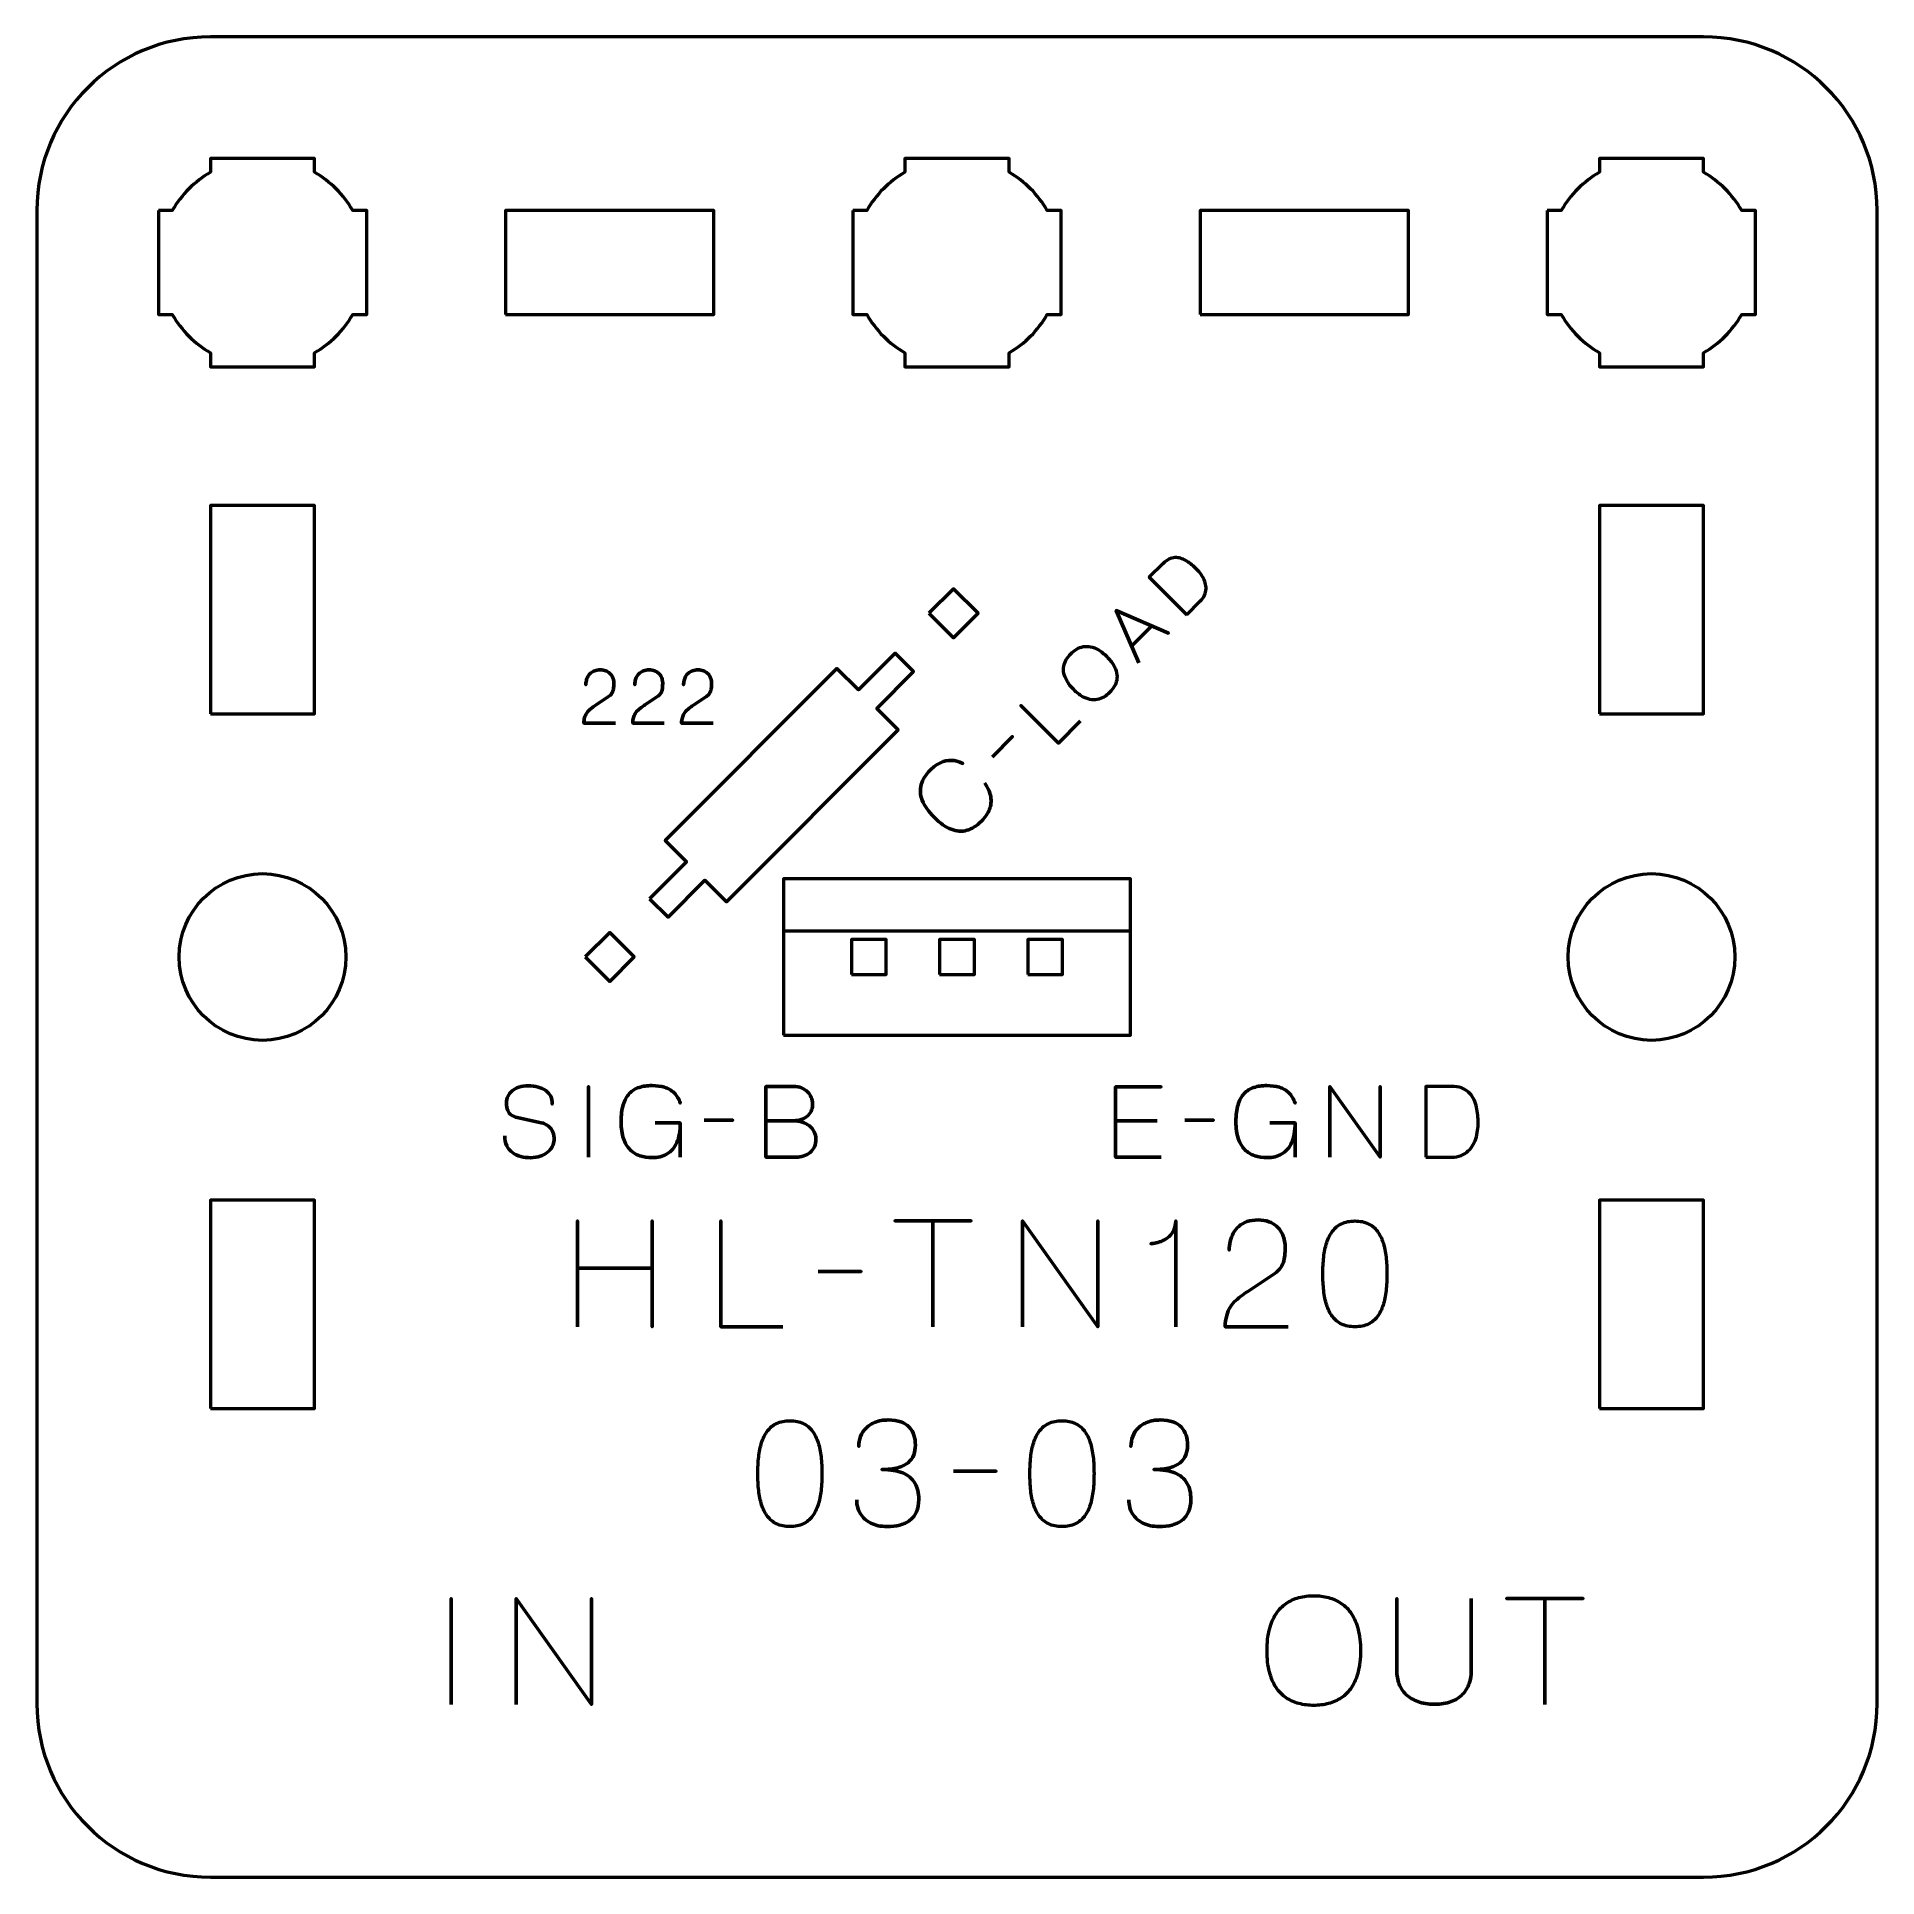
# Model space of a CAD drawing. Header units: centimetres. Extents: x -22.15 to -16.85, y -17.5 to -12.2.
import ezdxf

# ---------------------------------------------------------------- set-up
doc = ezdxf.new("R2010")
doc.units = ezdxf.units.CM
doc.header["$MEASUREMENT"] = 0
doc.layers.add('Layer 1', color=7, linetype='Continuous')

msp = doc.modelspace()

# ---------------------------------------------------------------- linework, layer by layer
at = {"layer": 'Layer 1', "lineweight": 53}
for points in [[(-21.65, -14.15), (-21.35, -14.15), (-21.35, -13.55), (-21.65, -13.55), (-21.65, -14.15)], [(-17.65, -14.15), (-17.35, -14.15), (-17.35, -13.55), (-17.65, -13.55), (-17.65, -14.15)], [(-19.804, -14.90001), (-19.704, -14.90001), (-19.704, -14.80001), (-19.804, -14.80001), (-19.804, -14.90001)], [(-19.55, -14.90001), (-19.45, -14.90001), (-19.45, -14.80001), (-19.55, -14.80001), (-19.55, -14.90001)], [(-19.296, -14.90001), (-19.196, -14.90001), (-19.196, -14.80001), (-19.296, -14.80001), (-19.296, -14.90001)], [(-21.65, -16.15), (-21.35, -16.15), (-21.35, -15.55), (-21.65, -15.55), (-21.65, -16.15)], [(-17.65, -16.15), (-17.35, -16.15), (-17.35, -15.55), (-17.65, -15.55), (-17.65, -16.15)]]:
    msp.add_lwpolyline(points, close=True, dxfattribs=at)
at = {"layer": 'Layer 1', "color": 5, "lineweight": 53}
msp.add_lwpolyline([(-20.00002, -15.075), (-19.00002, -15.075), (-19.00002, -14.625), (-20.00002, -14.625), (-20.00002, -15.075)], close=True, dxfattribs=at)
at = {"layer": 'Layer 1', "lineweight": 53}
for centre in [(-21.5, -14.85), (-17.5, -14.85)]:
    msp.add_ellipse(centre, major_axis=(0, 0.24), ratio=1, dxfattribs=at)
for points, knots in [([(-22.15, -17), (-22.15, -17), (-22.15, -12.7), (-22.15, -12.7), (-22.15, -12.7), (-22.15, -12.42391), (-21.92609, -12.2), (-21.65, -12.2), (-21.65, -12.2), (-21.65, -12.2), (-17.35, -12.2), (-17.35, -12.2), (-17.35, -12.2), (-17.07391, -12.2), (-16.85, -12.42391), (-16.85, -12.7), (-16.85, -12.7), (-16.85, -12.7), (-16.85, -17), (-16.85, -17), (-16.85, -17), (-16.85, -17.27609), (-17.07391, -17.5), (-17.35, -17.5), (-17.35, -17.5), (-17.35, -17.5), (-21.65, -17.5), (-21.65, -17.5), (-21.65, -17.5), (-21.92609, -17.5), (-22.15, -17.27609), (-22.15, -17)], [0, 0, 0, 0, 0.125, 0.125, 0.125, 0.125, 0.25, 0.25, 0.25, 0.25, 0.375, 0.375, 0.375, 0.375, 0.5, 0.5, 0.5, 0.5, 0.625, 0.625, 0.625, 0.625, 0.75, 0.75, 0.75, 0.75, 0.875, 0.875, 0.875, 0.875, 1, 1, 1, 1]), ([(-21.8, -12.7), (-21.8, -12.7), (-21.75985, -12.7), (-21.75985, -12.7), (-21.75985, -12.7), (-21.7335, -12.65447), (-21.69553, -12.6165), (-21.65, -12.59015), (-21.65, -12.59015), (-21.65, -12.59015), (-21.65, -12.55), (-21.65, -12.55), (-21.65, -12.55), (-21.65, -12.55), (-21.5, -12.55), (-21.5, -12.55), (-21.5, -12.55), (-21.5, -12.55), (-21.35, -12.55), (-21.35, -12.55), (-21.35, -12.55), (-21.35, -12.55), (-21.35, -12.59015), (-21.35, -12.59015), (-21.35, -12.59015), (-21.30447, -12.6165), (-21.2665, -12.65447), (-21.24015, -12.7), (-21.24015, -12.7), (-21.24015, -12.7), (-21.2, -12.7), (-21.2, -12.7), (-21.2, -12.7), (-21.2, -12.7), (-21.2, -12.85), (-21.2, -12.85), (-21.2, -12.85), (-21.2, -12.85), (-21.2, -13), (-21.2, -13), (-21.2, -13), (-21.2, -13), (-21.24015, -13), (-21.24015, -13), (-21.24015, -13), (-21.2665, -13.04553), (-21.30447, -13.0835), (-21.35, -13.10985), (-21.35, -13.10985), (-21.35, -13.10985), (-21.35, -13.15), (-21.35, -13.15), (-21.35, -13.15), (-21.35, -13.15), (-21.5, -13.15), (-21.5, -13.15), (-21.5, -13.15), (-21.5, -13.15), (-21.65, -13.15), (-21.65, -13.15), (-21.65, -13.15), (-21.65, -13.15), (-21.65, -13.10985), (-21.65, -13.10985), (-21.65, -13.10985), (-21.69553, -13.0835), (-21.7335, -13.04553), (-21.75985, -13), (-21.75985, -13), (-21.75985, -13), (-21.8, -13), (-21.8, -13), (-21.8, -13), (-21.8, -13), (-21.8, -12.85), (-21.8, -12.85), (-21.8, -12.85), (-21.8, -12.85), (-21.8, -12.7), (-21.8, -12.7)], [0, 0, 0, 0, 0.05, 0.05, 0.05, 0.05, 0.1, 0.1, 0.1, 0.1, 0.15, 0.15, 0.15, 0.15, 0.2, 0.2, 0.2, 0.2, 0.25, 0.25, 0.25, 0.25, 0.3, 0.3, 0.3, 0.3, 0.35, 0.35, 0.35, 0.35, 0.4, 0.4, 0.4, 0.4, 0.45, 0.45, 0.45, 0.45, 0.5, 0.5, 0.5, 0.5, 0.55, 0.55, 0.55, 0.55, 0.6, 0.6, 0.6, 0.6, 0.65, 0.65, 0.65, 0.65, 0.7, 0.7, 0.7, 0.7, 0.75, 0.75, 0.75, 0.75, 0.8, 0.8, 0.8, 0.8, 0.85, 0.85, 0.85, 0.85, 0.9, 0.9, 0.9, 0.9, 0.95, 0.95, 0.95, 0.95, 1, 1, 1, 1]), ([(-19.8, -12.7), (-19.8, -12.7), (-19.75985, -12.7), (-19.75985, -12.7), (-19.75985, -12.7), (-19.7335, -12.65447), (-19.69553, -12.6165), (-19.65, -12.59015), (-19.65, -12.59015), (-19.65, -12.59015), (-19.65, -12.55), (-19.65, -12.55), (-19.65, -12.55), (-19.65, -12.55), (-19.5, -12.55), (-19.5, -12.55), (-19.5, -12.55), (-19.5, -12.55), (-19.35, -12.55), (-19.35, -12.55), (-19.35, -12.55), (-19.35, -12.55), (-19.35, -12.59015), (-19.35, -12.59015), (-19.35, -12.59015), (-19.30447, -12.6165), (-19.2665, -12.65447), (-19.24015, -12.7), (-19.24015, -12.7), (-19.24015, -12.7), (-19.2, -12.7), (-19.2, -12.7), (-19.2, -12.7), (-19.2, -12.7), (-19.2, -12.85), (-19.2, -12.85), (-19.2, -12.85), (-19.2, -12.85), (-19.2, -13), (-19.2, -13), (-19.2, -13), (-19.2, -13), (-19.24015, -13), (-19.24015, -13), (-19.24015, -13), (-19.2665, -13.04553), (-19.30447, -13.0835), (-19.35, -13.10985), (-19.35, -13.10985), (-19.35, -13.10985), (-19.35, -13.15), (-19.35, -13.15), (-19.35, -13.15), (-19.35, -13.15), (-19.5, -13.15), (-19.5, -13.15), (-19.5, -13.15), (-19.5, -13.15), (-19.65, -13.15), (-19.65, -13.15), (-19.65, -13.15), (-19.65, -13.15), (-19.65, -13.10985), (-19.65, -13.10985), (-19.65, -13.10985), (-19.69553, -13.0835), (-19.7335, -13.04553), (-19.75985, -13), (-19.75985, -13), (-19.75985, -13), (-19.8, -13), (-19.8, -13), (-19.8, -13), (-19.8, -13), (-19.8, -12.85), (-19.8, -12.85), (-19.8, -12.85), (-19.8, -12.85), (-19.8, -12.7), (-19.8, -12.7)], [0, 0, 0, 0, 0.05, 0.05, 0.05, 0.05, 0.1, 0.1, 0.1, 0.1, 0.15, 0.15, 0.15, 0.15, 0.2, 0.2, 0.2, 0.2, 0.25, 0.25, 0.25, 0.25, 0.3, 0.3, 0.3, 0.3, 0.35, 0.35, 0.35, 0.35, 0.4, 0.4, 0.4, 0.4, 0.45, 0.45, 0.45, 0.45, 0.5, 0.5, 0.5, 0.5, 0.55, 0.55, 0.55, 0.55, 0.6, 0.6, 0.6, 0.6, 0.65, 0.65, 0.65, 0.65, 0.7, 0.7, 0.7, 0.7, 0.75, 0.75, 0.75, 0.75, 0.8, 0.8, 0.8, 0.8, 0.85, 0.85, 0.85, 0.85, 0.9, 0.9, 0.9, 0.9, 0.95, 0.95, 0.95, 0.95, 1, 1, 1, 1]), ([(-17.8, -12.7), (-17.8, -12.7), (-17.75985, -12.7), (-17.75985, -12.7), (-17.75985, -12.7), (-17.7335, -12.65447), (-17.69553, -12.6165), (-17.65, -12.59015), (-17.65, -12.59015), (-17.65, -12.59015), (-17.65, -12.55), (-17.65, -12.55), (-17.65, -12.55), (-17.65, -12.55), (-17.5, -12.55), (-17.5, -12.55), (-17.5, -12.55), (-17.5, -12.55), (-17.35, -12.55), (-17.35, -12.55), (-17.35, -12.55), (-17.35, -12.55), (-17.35, -12.59015), (-17.35, -12.59015), (-17.35, -12.59015), (-17.30447, -12.6165), (-17.2665, -12.65447), (-17.24015, -12.7), (-17.24015, -12.7), (-17.24015, -12.7), (-17.2, -12.7), (-17.2, -12.7), (-17.2, -12.7), (-17.2, -12.7), (-17.2, -12.85), (-17.2, -12.85), (-17.2, -12.85), (-17.2, -12.85), (-17.2, -13), (-17.2, -13), (-17.2, -13), (-17.2, -13), (-17.24015, -13), (-17.24015, -13), (-17.24015, -13), (-17.2665, -13.04553), (-17.30447, -13.0835), (-17.35, -13.10985), (-17.35, -13.10985), (-17.35, -13.10985), (-17.35, -13.15), (-17.35, -13.15), (-17.35, -13.15), (-17.35, -13.15), (-17.5, -13.15), (-17.5, -13.15), (-17.5, -13.15), (-17.5, -13.15), (-17.65, -13.15), (-17.65, -13.15), (-17.65, -13.15), (-17.65, -13.15), (-17.65, -13.10985), (-17.65, -13.10985), (-17.65, -13.10985), (-17.69553, -13.0835), (-17.7335, -13.04553), (-17.75985, -13), (-17.75985, -13), (-17.75985, -13), (-17.8, -13), (-17.8, -13), (-17.8, -13), (-17.8, -13), (-17.8, -12.85), (-17.8, -12.85), (-17.8, -12.85), (-17.8, -12.85), (-17.8, -12.7), (-17.8, -12.7)], [0, 0, 0, 0, 0.05, 0.05, 0.05, 0.05, 0.1, 0.1, 0.1, 0.1, 0.15, 0.15, 0.15, 0.15, 0.2, 0.2, 0.2, 0.2, 0.25, 0.25, 0.25, 0.25, 0.3, 0.3, 0.3, 0.3, 0.35, 0.35, 0.35, 0.35, 0.4, 0.4, 0.4, 0.4, 0.45, 0.45, 0.45, 0.45, 0.5, 0.5, 0.5, 0.5, 0.55, 0.55, 0.55, 0.55, 0.6, 0.6, 0.6, 0.6, 0.65, 0.65, 0.65, 0.65, 0.7, 0.7, 0.7, 0.7, 0.75, 0.75, 0.75, 0.75, 0.8, 0.8, 0.8, 0.8, 0.85, 0.85, 0.85, 0.85, 0.9, 0.9, 0.9, 0.9, 0.95, 0.95, 0.95, 0.95, 1, 1, 1, 1]), ([(-20.8, -13), (-20.8, -13), (-20.8, -12.7), (-20.8, -12.7), (-20.8, -12.7), (-20.8, -12.7), (-20.2, -12.7), (-20.2, -12.7), (-20.2, -12.7), (-20.2, -12.7), (-20.2, -13), (-20.2, -13), (-20.2, -13), (-20.2, -13), (-20.8, -13), (-20.8, -13)], [0, 0, 0, 0, 0.25, 0.25, 0.25, 0.25, 0.5, 0.5, 0.5, 0.5, 0.75, 0.75, 0.75, 0.75, 1, 1, 1, 1]), ([(-18.8, -13), (-18.8, -13), (-18.8, -12.7), (-18.8, -12.7), (-18.8, -12.7), (-18.8, -12.7), (-18.2, -12.7), (-18.2, -12.7), (-18.2, -12.7), (-18.2, -12.7), (-18.2, -13), (-18.2, -13), (-18.2, -13), (-18.2, -13), (-18.8, -13), (-18.8, -13)], [0, 0, 0, 0, 0.25, 0.25, 0.25, 0.25, 0.5, 0.5, 0.5, 0.5, 0.75, 0.75, 0.75, 0.75, 1, 1, 1, 1]), ([(-19.58076, -13.86004), (-19.58076, -13.86004), (-19.51005, -13.78933), (-19.51005, -13.78933), (-19.51005, -13.78933), (-19.51005, -13.78933), (-19.43934, -13.86004), (-19.43934, -13.86004), (-19.43934, -13.86004), (-19.43934, -13.86004), (-19.51005, -13.93075), (-19.51005, -13.93075), (-19.51005, -13.93075), (-19.51005, -13.93075), (-19.58076, -13.86004), (-19.58076, -13.86004)], [0, 0, 0, 0, 0.25, 0.25, 0.25, 0.25, 0.5, 0.5, 0.5, 0.5, 0.75, 0.75, 0.75, 0.75, 1, 1, 1, 1]), ([(-20.3851, -14.68205), (-20.3851, -14.68205), (-20.27903, -14.57599), (-20.27903, -14.57599), (-20.27903, -14.57599), (-20.27903, -14.57599), (-20.3409, -14.51411), (-20.3409, -14.51411), (-20.3409, -14.51411), (-20.3409, -14.51411), (-19.84593, -14.01914), (-19.84593, -14.01914), (-19.84593, -14.01914), (-19.84593, -14.01914), (-19.78405, -14.08101), (-19.78405, -14.08101), (-19.78405, -14.08101), (-19.78405, -14.08101), (-19.67799, -13.97495), (-19.67799, -13.97495), (-19.67799, -13.97495), (-19.67799, -13.97495), (-19.62496, -14.02798), (-19.62496, -14.02798), (-19.62496, -14.02798), (-19.62496, -14.02798), (-19.73102, -14.13404), (-19.73102, -14.13404), (-19.73102, -14.13404), (-19.73102, -14.13404), (-19.66915, -14.19592), (-19.66915, -14.19592), (-19.66915, -14.19592), (-19.66915, -14.19592), (-20.16412, -14.69089), (-20.16412, -14.69089), (-20.16412, -14.69089), (-20.16412, -14.69089), (-20.226, -14.62902), (-20.226, -14.62902), (-20.226, -14.62902), (-20.226, -14.62902), (-20.33206, -14.73509), (-20.33206, -14.73509), (-20.33206, -14.73509), (-20.33206, -14.73509), (-20.3851, -14.68205), (-20.3851, -14.68205)], [0, 0, 0, 0, 0.0833333, 0.0833333, 0.0833333, 0.0833333, 0.1666667, 0.1666667, 0.1666667, 0.1666667, 0.25, 0.25, 0.25, 0.25, 0.3333333, 0.3333333, 0.3333333, 0.3333333, 0.4166667, 0.4166667, 0.4166667, 0.4166667, 0.5, 0.5, 0.5, 0.5, 0.5833333, 0.5833333, 0.5833333, 0.5833333, 0.6666667, 0.6666667, 0.6666667, 0.6666667, 0.75, 0.75, 0.75, 0.75, 0.8333333, 0.8333333, 0.8333333, 0.8333333, 0.9166667, 0.9166667, 0.9166667, 0.9166667, 1, 1, 1, 1]), ([(-20.57071, -14.84999), (-20.57071, -14.84999), (-20.5, -14.77928), (-20.5, -14.77928), (-20.5, -14.77928), (-20.5, -14.77928), (-20.42929, -14.84999), (-20.42929, -14.84999), (-20.42929, -14.84999), (-20.42929, -14.84999), (-20.5, -14.9207), (-20.5, -14.9207), (-20.5, -14.9207), (-20.5, -14.9207), (-20.57071, -14.84999), (-20.57071, -14.84999)], [0, 0, 0, 0, 0.25, 0.25, 0.25, 0.25, 0.5, 0.5, 0.5, 0.5, 0.75, 0.75, 0.75, 0.75, 1, 1, 1, 1])]:
    msp.add_open_spline(points, degree=3, knots=knots, dxfattribs=at)
at = {"layer": 'Layer 1', "color": 5, "lineweight": 53}
for points, knots in [([(-18.8383, -13.86431), (-18.8383, -13.86431), (-18.94622, -13.75639), (-18.94622, -13.75639), (-18.94622, -13.75639), (-18.94622, -13.75639), (-18.90726, -13.71748), (-18.90726, -13.71748), (-18.90726, -13.71748), (-18.90134, -13.71159), (-18.89545, -13.70725), (-18.88963, -13.70447), (-18.88963, -13.70447), (-18.88381, -13.70168), (-18.87809, -13.70012), (-18.87244, -13.69985), (-18.87244, -13.69985), (-18.86684, -13.69953), (-18.86137, -13.7002), (-18.85604, -13.70178), (-18.85604, -13.70178), (-18.85075, -13.70337), (-18.8456, -13.70563), (-18.84066, -13.70852), (-18.84066, -13.70852), (-18.83572, -13.71138), (-18.83104, -13.71462), (-18.82658, -13.71819), (-18.82658, -13.71819), (-18.8221, -13.72175), (-18.81795, -13.72535), (-18.81403, -13.72899), (-18.81403, -13.72899), (-18.81011, -13.73262), (-18.80623, -13.73667), (-18.80246, -13.74126), (-18.80246, -13.74126), (-18.79871, -13.74581), (-18.7953, -13.75071), (-18.79226, -13.75598), (-18.79226, -13.75598), (-18.78922, -13.76123), (-18.78686, -13.76673), (-18.78513, -13.77248), (-18.78513, -13.77248), (-18.78344, -13.7782), (-18.78266, -13.78405), (-18.78281, -13.79002), (-18.78281, -13.79002), (-18.78298, -13.79598), (-18.78435, -13.80194), (-18.78697, -13.80791), (-18.78697, -13.80791), (-18.78961, -13.81383), (-18.79374, -13.81969), (-18.79938, -13.8254), (-18.79938, -13.8254), (-18.79938, -13.8254), (-18.8383, -13.86431), (-18.8383, -13.86431)], [0, 0, 0, 0, 0.0666667, 0.0666667, 0.0666667, 0.0666667, 0.1333333, 0.1333333, 0.1333333, 0.1333333, 0.2, 0.2, 0.2, 0.2, 0.2666667, 0.2666667, 0.2666667, 0.2666667, 0.3333333, 0.3333333, 0.3333333, 0.3333333, 0.4, 0.4, 0.4, 0.4, 0.4666667, 0.4666667, 0.4666667, 0.4666667, 0.5333333, 0.5333333, 0.5333333, 0.5333333, 0.6, 0.6, 0.6, 0.6, 0.6666667, 0.6666667, 0.6666667, 0.6666667, 0.7333333, 0.7333333, 0.7333333, 0.7333333, 0.8, 0.8, 0.8, 0.8, 0.8666667, 0.8666667, 0.8666667, 0.8666667, 0.9333333, 0.9333333, 0.9333333, 0.9333333, 1, 1, 1, 1]), ([(-18.8383, -13.86431), (-18.8383, -13.86431), (-18.94622, -13.75639), (-18.94622, -13.75639), (-18.94622, -13.75639), (-18.94622, -13.75639), (-18.90726, -13.71748), (-18.90726, -13.71748), (-18.90726, -13.71748), (-18.90134, -13.71159), (-18.89545, -13.70725), (-18.88963, -13.70447), (-18.88963, -13.70447), (-18.88381, -13.70168), (-18.87809, -13.70012), (-18.87244, -13.69985), (-18.87244, -13.69985), (-18.86684, -13.69953), (-18.86137, -13.7002), (-18.85604, -13.70178), (-18.85604, -13.70178), (-18.85075, -13.70337), (-18.8456, -13.70563), (-18.84066, -13.70852), (-18.84066, -13.70852), (-18.83572, -13.71138), (-18.83104, -13.71462), (-18.82658, -13.71819), (-18.82658, -13.71819), (-18.8221, -13.72175), (-18.81795, -13.72535), (-18.81403, -13.72899), (-18.81403, -13.72899), (-18.81011, -13.73262), (-18.80623, -13.73667), (-18.80246, -13.74126), (-18.80246, -13.74126), (-18.79871, -13.74581), (-18.7953, -13.75071), (-18.79226, -13.75598), (-18.79226, -13.75598), (-18.78922, -13.76123), (-18.78686, -13.76673), (-18.78513, -13.77248), (-18.78513, -13.77248), (-18.78344, -13.7782), (-18.78266, -13.78405), (-18.78281, -13.79002), (-18.78281, -13.79002), (-18.78298, -13.79598), (-18.78435, -13.80194), (-18.78697, -13.80791), (-18.78697, -13.80791), (-18.78961, -13.81383), (-18.79374, -13.81969), (-18.79938, -13.8254), (-18.79938, -13.8254), (-18.79938, -13.8254), (-18.8383, -13.86431), (-18.8383, -13.86431)], [0, 0, 0, 0, 0.0666667, 0.0666667, 0.0666667, 0.0666667, 0.1333333, 0.1333333, 0.1333333, 0.1333333, 0.2, 0.2, 0.2, 0.2, 0.2666667, 0.2666667, 0.2666667, 0.2666667, 0.3333333, 0.3333333, 0.3333333, 0.3333333, 0.4, 0.4, 0.4, 0.4, 0.4666667, 0.4666667, 0.4666667, 0.4666667, 0.5333333, 0.5333333, 0.5333333, 0.5333333, 0.6, 0.6, 0.6, 0.6, 0.6666667, 0.6666667, 0.6666667, 0.6666667, 0.7333333, 0.7333333, 0.7333333, 0.7333333, 0.8, 0.8, 0.8, 0.8, 0.8666667, 0.8666667, 0.8666667, 0.8666667, 0.9333333, 0.9333333, 0.9333333, 0.9333333, 1, 1, 1, 1]), ([(-18.97673, -14.00275), (-18.97673, -14.00275), (-19.04182, -13.852), (-19.04182, -13.852), (-19.04182, -13.852), (-19.04182, -13.852), (-18.89097, -13.91698), (-18.89097, -13.91698), (-18.89097, -13.91698), (-18.89097, -13.91698), (-19.04182, -13.852), (-19.04182, -13.852), (-19.04182, -13.852), (-19.04182, -13.852), (-18.97673, -14.00275), (-18.97673, -14.00275)], [0, 0, 0, 0, 0.25, 0.25, 0.25, 0.25, 0.5, 0.5, 0.5, 0.5, 0.75, 0.75, 0.75, 0.75, 1, 1, 1, 1]), ([(-18.99723, -13.95529), (-18.99723, -13.95529), (-18.93856, -13.89663), (-18.93856, -13.89663), (-18.93856, -13.89663), (-18.93856, -13.89663), (-18.99723, -13.95529), (-18.99723, -13.95529)], [0, 0, 0, 0, 0.5, 0.5, 0.5, 0.5, 1, 1, 1, 1]), ([(-19.06039, -14.0882), (-19.05513, -14.08294), (-19.05072, -14.07733), (-19.04719, -14.07137), (-19.04719, -14.07137), (-19.0437, -14.06537), (-19.0413, -14.0591), (-19.04003, -14.05242), (-19.04003, -14.05242), (-19.03876, -14.0458), (-19.03883, -14.03885), (-19.04024, -14.03158), (-19.04024, -14.03158), (-19.04165, -14.02435), (-19.04465, -14.0168), (-19.04927, -14.009), (-19.04927, -14.009), (-19.05386, -14.00124), (-19.06025, -13.99319), (-19.06847, -13.98494), (-19.06847, -13.98494), (-19.07676, -13.97672), (-19.0848, -13.9703), (-19.0926, -13.96568), (-19.0926, -13.96568), (-19.10039, -13.96106), (-19.10794, -13.95803), (-19.11524, -13.95658), (-19.11524, -13.95658), (-19.12251, -13.95513), (-19.1295, -13.95502), (-19.13616, -13.95629), (-19.13616, -13.95629), (-19.14287, -13.95753), (-19.14918, -13.95989), (-19.15517, -13.96339), (-19.15517, -13.96339), (-19.16117, -13.96688), (-19.16682, -13.97128), (-19.17204, -13.97654), (-19.17204, -13.97654), (-19.17734, -13.9818), (-19.18171, -13.98741), (-19.1852, -13.99341), (-19.1852, -13.99341), (-19.18869, -13.99941), (-19.19105, -14.00576), (-19.19233, -14.01242), (-19.19233, -14.01242), (-19.19356, -14.01908), (-19.19346, -14.02608), (-19.19201, -14.03338), (-19.19201, -14.03338), (-19.19056, -14.04064), (-19.18753, -14.0482), (-19.18291, -14.05599), (-19.18291, -14.05599), (-19.17833, -14.06382), (-19.1719, -14.07186), (-19.16368, -14.08012), (-19.16368, -14.08012), (-19.15539, -14.08834), (-19.14738, -14.09477), (-19.13959, -14.09935), (-19.13959, -14.09935), (-19.13179, -14.10394), (-19.12427, -14.10693), (-19.117, -14.10834), (-19.117, -14.10834), (-19.10977, -14.10979), (-19.10283, -14.10986), (-19.09616, -14.10855), (-19.09616, -14.10855), (-19.08953, -14.10728), (-19.08321, -14.10488), (-19.07722, -14.10139), (-19.07722, -14.10139), (-19.07126, -14.09786), (-19.06564, -14.09349), (-19.06039, -14.0882)], [0, 0, 0, 0, 0.05, 0.05, 0.05, 0.05, 0.1, 0.1, 0.1, 0.1, 0.15, 0.15, 0.15, 0.15, 0.2, 0.2, 0.2, 0.2, 0.25, 0.25, 0.25, 0.25, 0.3, 0.3, 0.3, 0.3, 0.35, 0.35, 0.35, 0.35, 0.4, 0.4, 0.4, 0.4, 0.45, 0.45, 0.45, 0.45, 0.5, 0.5, 0.5, 0.5, 0.55, 0.55, 0.55, 0.55, 0.6, 0.6, 0.6, 0.6, 0.65, 0.65, 0.65, 0.65, 0.7, 0.7, 0.7, 0.7, 0.75, 0.75, 0.75, 0.75, 0.8, 0.8, 0.8, 0.8, 0.85, 0.85, 0.85, 0.85, 0.9, 0.9, 0.9, 0.9, 0.95, 0.95, 0.95, 0.95, 1, 1, 1, 1]), ([(-19.06039, -14.0882), (-19.05513, -14.08294), (-19.05072, -14.07733), (-19.04719, -14.07137), (-19.04719, -14.07137), (-19.0437, -14.06537), (-19.0413, -14.0591), (-19.04003, -14.05242), (-19.04003, -14.05242), (-19.03876, -14.0458), (-19.03883, -14.03885), (-19.04024, -14.03158), (-19.04024, -14.03158), (-19.04165, -14.02435), (-19.04465, -14.0168), (-19.04927, -14.009), (-19.04927, -14.009), (-19.05386, -14.00124), (-19.06025, -13.99319), (-19.06847, -13.98494), (-19.06847, -13.98494), (-19.07676, -13.97672), (-19.0848, -13.9703), (-19.0926, -13.96568), (-19.0926, -13.96568), (-19.10039, -13.96106), (-19.10794, -13.95803), (-19.11524, -13.95658), (-19.11524, -13.95658), (-19.12251, -13.95513), (-19.1295, -13.95502), (-19.13616, -13.95629), (-19.13616, -13.95629), (-19.14287, -13.95753), (-19.14918, -13.95989), (-19.15517, -13.96339), (-19.15517, -13.96339), (-19.16117, -13.96688), (-19.16682, -13.97128), (-19.17204, -13.97654), (-19.17204, -13.97654), (-19.17734, -13.9818), (-19.18171, -13.98741), (-19.1852, -13.99341), (-19.1852, -13.99341), (-19.18869, -13.99941), (-19.19105, -14.00576), (-19.19233, -14.01242), (-19.19233, -14.01242), (-19.19356, -14.01908), (-19.19346, -14.02608), (-19.19201, -14.03338), (-19.19201, -14.03338), (-19.19056, -14.04064), (-19.18753, -14.0482), (-19.18291, -14.05599), (-19.18291, -14.05599), (-19.17833, -14.06382), (-19.1719, -14.07186), (-19.16368, -14.08012), (-19.16368, -14.08012), (-19.15539, -14.08834), (-19.14738, -14.09477), (-19.13959, -14.09935), (-19.13959, -14.09935), (-19.13179, -14.10394), (-19.12427, -14.10693), (-19.117, -14.10834), (-19.117, -14.10834), (-19.10977, -14.10979), (-19.10283, -14.10986), (-19.09616, -14.10855), (-19.09616, -14.10855), (-19.08953, -14.10728), (-19.08321, -14.10488), (-19.07722, -14.10139), (-19.07722, -14.10139), (-19.07126, -14.09786), (-19.06564, -14.09349), (-19.06039, -14.0882)], [0, 0, 0, 0, 0.05, 0.05, 0.05, 0.05, 0.1, 0.1, 0.1, 0.1, 0.15, 0.15, 0.15, 0.15, 0.2, 0.2, 0.2, 0.2, 0.25, 0.25, 0.25, 0.25, 0.3, 0.3, 0.3, 0.3, 0.35, 0.35, 0.35, 0.35, 0.4, 0.4, 0.4, 0.4, 0.45, 0.45, 0.45, 0.45, 0.5, 0.5, 0.5, 0.5, 0.55, 0.55, 0.55, 0.55, 0.6, 0.6, 0.6, 0.6, 0.65, 0.65, 0.65, 0.65, 0.7, 0.7, 0.7, 0.7, 0.75, 0.75, 0.75, 0.75, 0.8, 0.8, 0.8, 0.8, 0.85, 0.85, 0.85, 0.85, 0.9, 0.9, 0.9, 0.9, 0.95, 0.95, 0.95, 0.95, 1, 1, 1, 1]), ([(-20.48393, -14.17694), (-20.48393, -14.17694), (-20.57474, -14.17694), (-20.57474, -14.17694), (-20.57474, -14.17694), (-20.57456, -14.1708), (-20.57379, -14.16537), (-20.57248, -14.16071), (-20.57248, -14.16071), (-20.57114, -14.15606), (-20.56934, -14.15196), (-20.56712, -14.14844), (-20.56712, -14.14844), (-20.56486, -14.14491), (-20.56229, -14.14177), (-20.55936, -14.13902), (-20.55936, -14.13902), (-20.55643, -14.13623), (-20.55329, -14.13369), (-20.5499, -14.13129), (-20.5499, -14.13129), (-20.54652, -14.12893), (-20.54302, -14.12656), (-20.53939, -14.12423), (-20.53939, -14.12423), (-20.53939, -14.12423), (-20.5032, -14.1001), (-20.5032, -14.1001), (-20.5032, -14.1001), (-20.49949, -14.09749), (-20.4966, -14.09464), (-20.49455, -14.09157), (-20.49455, -14.09157), (-20.49247, -14.0885), (-20.49102, -14.08525), (-20.49014, -14.08183), (-20.49014, -14.08183), (-20.4893, -14.07844), (-20.48877, -14.07495), (-20.48859, -14.07142), (-20.48859, -14.07142), (-20.48841, -14.06786), (-20.48834, -14.0643), (-20.48838, -14.06073), (-20.48838, -14.06073), (-20.48838, -14.05781), (-20.48877, -14.05467), (-20.48954, -14.05128), (-20.48954, -14.05128), (-20.49035, -14.04793), (-20.49162, -14.04458), (-20.49342, -14.04126), (-20.49342, -14.04126), (-20.49522, -14.03794), (-20.49762, -14.03491), (-20.50062, -14.03216), (-20.50062, -14.03216), (-20.50362, -14.02944), (-20.50732, -14.02725), (-20.51173, -14.0256), (-20.51173, -14.0256), (-20.51614, -14.02394), (-20.52133, -14.02309), (-20.52733, -14.02306), (-20.52733, -14.02306), (-20.53336, -14.02309), (-20.53869, -14.02394), (-20.54327, -14.02556), (-20.54327, -14.02556), (-20.54786, -14.02718), (-20.55177, -14.02944), (-20.55502, -14.0323), (-20.55502, -14.0323), (-20.55826, -14.03516), (-20.56088, -14.03847), (-20.56292, -14.04218), (-20.56292, -14.04218), (-20.56497, -14.04588), (-20.56645, -14.04983), (-20.5674, -14.054), (-20.5674, -14.054), (-20.56835, -14.05816), (-20.56881, -14.06239), (-20.56881, -14.06666), (-20.56881, -14.06666), (-20.56881, -14.06239), (-20.56835, -14.05816), (-20.5674, -14.054), (-20.5674, -14.054), (-20.56645, -14.04983), (-20.56497, -14.04588), (-20.56292, -14.04218), (-20.56292, -14.04218), (-20.56088, -14.03847), (-20.55826, -14.03516), (-20.55502, -14.0323), (-20.55502, -14.0323), (-20.55177, -14.02944), (-20.54786, -14.02718), (-20.54327, -14.02556), (-20.54327, -14.02556), (-20.53869, -14.02394), (-20.53336, -14.02309), (-20.52733, -14.02306), (-20.52733, -14.02306), (-20.52133, -14.02309), (-20.51614, -14.02394), (-20.51173, -14.0256), (-20.51173, -14.0256), (-20.50732, -14.02725), (-20.50362, -14.02944), (-20.50062, -14.03216), (-20.50062, -14.03216), (-20.49762, -14.03491), (-20.49522, -14.03794), (-20.49342, -14.04126), (-20.49342, -14.04126), (-20.49162, -14.04458), (-20.49035, -14.04793), (-20.48954, -14.05128), (-20.48954, -14.05128), (-20.48877, -14.05467), (-20.48838, -14.05781), (-20.48838, -14.06073), (-20.48838, -14.06073), (-20.48834, -14.0643), (-20.48841, -14.06786), (-20.48859, -14.07142), (-20.48859, -14.07142), (-20.48877, -14.07495), (-20.4893, -14.07844), (-20.49014, -14.08183), (-20.49014, -14.08183), (-20.49102, -14.08525), (-20.49247, -14.0885), (-20.49455, -14.09157), (-20.49455, -14.09157), (-20.4966, -14.09464), (-20.49949, -14.09749), (-20.5032, -14.1001), (-20.5032, -14.1001), (-20.5032, -14.1001), (-20.53939, -14.12423), (-20.53939, -14.12423), (-20.53939, -14.12423), (-20.54302, -14.12656), (-20.54652, -14.12893), (-20.5499, -14.13129), (-20.5499, -14.13129), (-20.55329, -14.13369), (-20.55643, -14.13623), (-20.55936, -14.13902), (-20.55936, -14.13902), (-20.56229, -14.14177), (-20.56486, -14.14491), (-20.56712, -14.14844), (-20.56712, -14.14844), (-20.56934, -14.15196), (-20.57114, -14.15606), (-20.57248, -14.16071), (-20.57248, -14.16071), (-20.57379, -14.16537), (-20.57456, -14.1708), (-20.57474, -14.17694), (-20.57474, -14.17694), (-20.57474, -14.17694), (-20.48393, -14.17694), (-20.48393, -14.17694)], [0, 0, 0, 0, 0.0238095, 0.0238095, 0.0238095, 0.0238095, 0.047619, 0.047619, 0.047619, 0.047619, 0.0714286, 0.0714286, 0.0714286, 0.0714286, 0.0952381, 0.0952381, 0.0952381, 0.0952381, 0.1190476, 0.1190476, 0.1190476, 0.1190476, 0.1428571, 0.1428571, 0.1428571, 0.1428571, 0.1666667, 0.1666667, 0.1666667, 0.1666667, 0.1904762, 0.1904762, 0.1904762, 0.1904762, 0.2142857, 0.2142857, 0.2142857, 0.2142857, 0.2380952, 0.2380952, 0.2380952, 0.2380952, 0.2619048, 0.2619048, 0.2619048, 0.2619048, 0.2857143, 0.2857143, 0.2857143, 0.2857143, 0.3095238, 0.3095238, 0.3095238, 0.3095238, 0.3333333, 0.3333333, 0.3333333, 0.3333333, 0.3571429, 0.3571429, 0.3571429, 0.3571429, 0.3809524, 0.3809524, 0.3809524, 0.3809524, 0.4047619, 0.4047619, 0.4047619, 0.4047619, 0.4285714, 0.4285714, 0.4285714, 0.4285714, 0.452381, 0.452381, 0.452381, 0.452381, 0.4761905, 0.4761905, 0.4761905, 0.4761905, 0.5, 0.5, 0.5, 0.5, 0.5238095, 0.5238095, 0.5238095, 0.5238095, 0.547619, 0.547619, 0.547619, 0.547619, 0.5714286, 0.5714286, 0.5714286, 0.5714286, 0.5952381, 0.5952381, 0.5952381, 0.5952381, 0.6190476, 0.6190476, 0.6190476, 0.6190476, 0.6428571, 0.6428571, 0.6428571, 0.6428571, 0.6666667, 0.6666667, 0.6666667, 0.6666667, 0.6904762, 0.6904762, 0.6904762, 0.6904762, 0.7142857, 0.7142857, 0.7142857, 0.7142857, 0.7380952, 0.7380952, 0.7380952, 0.7380952, 0.7619048, 0.7619048, 0.7619048, 0.7619048, 0.7857143, 0.7857143, 0.7857143, 0.7857143, 0.8095238, 0.8095238, 0.8095238, 0.8095238, 0.8333333, 0.8333333, 0.8333333, 0.8333333, 0.8571429, 0.8571429, 0.8571429, 0.8571429, 0.8809524, 0.8809524, 0.8809524, 0.8809524, 0.9047619, 0.9047619, 0.9047619, 0.9047619, 0.9285714, 0.9285714, 0.9285714, 0.9285714, 0.952381, 0.952381, 0.952381, 0.952381, 0.9761905, 0.9761905, 0.9761905, 0.9761905, 1, 1, 1, 1]), ([(-20.34317, -14.17694), (-20.34317, -14.17694), (-20.43398, -14.17694), (-20.43398, -14.17694), (-20.43398, -14.17694), (-20.4338, -14.1708), (-20.43303, -14.16537), (-20.43172, -14.16071), (-20.43172, -14.16071), (-20.43038, -14.15606), (-20.42858, -14.15196), (-20.42636, -14.14844), (-20.42636, -14.14844), (-20.4241, -14.14491), (-20.42153, -14.14177), (-20.4186, -14.13902), (-20.4186, -14.13902), (-20.41567, -14.13623), (-20.41253, -14.13369), (-20.40914, -14.13129), (-20.40914, -14.13129), (-20.40576, -14.12893), (-20.40226, -14.12656), (-20.39863, -14.12423), (-20.39863, -14.12423), (-20.39863, -14.12423), (-20.36244, -14.1001), (-20.36244, -14.1001), (-20.36244, -14.1001), (-20.35873, -14.09749), (-20.35584, -14.09464), (-20.35379, -14.09157), (-20.35379, -14.09157), (-20.35171, -14.0885), (-20.35026, -14.08525), (-20.34938, -14.08183), (-20.34938, -14.08183), (-20.34854, -14.07844), (-20.34801, -14.07495), (-20.34783, -14.07142), (-20.34783, -14.07142), (-20.34765, -14.06786), (-20.34758, -14.0643), (-20.34762, -14.06073), (-20.34762, -14.06073), (-20.34762, -14.05781), (-20.34801, -14.05467), (-20.34878, -14.05128), (-20.34878, -14.05128), (-20.34959, -14.04793), (-20.35086, -14.04458), (-20.35266, -14.04126), (-20.35266, -14.04126), (-20.35446, -14.03794), (-20.35686, -14.03491), (-20.35986, -14.03216), (-20.35986, -14.03216), (-20.36286, -14.02944), (-20.36656, -14.02725), (-20.37097, -14.0256), (-20.37097, -14.0256), (-20.37538, -14.02394), (-20.38057, -14.02309), (-20.38657, -14.02306), (-20.38657, -14.02306), (-20.3926, -14.02309), (-20.39793, -14.02394), (-20.40251, -14.02556), (-20.40251, -14.02556), (-20.4071, -14.02718), (-20.41101, -14.02944), (-20.41426, -14.0323), (-20.41426, -14.0323), (-20.4175, -14.03516), (-20.42012, -14.03847), (-20.42216, -14.04218), (-20.42216, -14.04218), (-20.42421, -14.04588), (-20.42569, -14.04983), (-20.42664, -14.054), (-20.42664, -14.054), (-20.42759, -14.05816), (-20.42805, -14.06239), (-20.42805, -14.06666), (-20.42805, -14.06666), (-20.42805, -14.06239), (-20.42759, -14.05816), (-20.42664, -14.054), (-20.42664, -14.054), (-20.42569, -14.04983), (-20.42421, -14.04588), (-20.42216, -14.04218), (-20.42216, -14.04218), (-20.42012, -14.03847), (-20.4175, -14.03516), (-20.41426, -14.0323), (-20.41426, -14.0323), (-20.41101, -14.02944), (-20.4071, -14.02718), (-20.40251, -14.02556), (-20.40251, -14.02556), (-20.39793, -14.02394), (-20.3926, -14.02309), (-20.38657, -14.02306), (-20.38657, -14.02306), (-20.38057, -14.02309), (-20.37538, -14.02394), (-20.37097, -14.0256), (-20.37097, -14.0256), (-20.36656, -14.02725), (-20.36286, -14.02944), (-20.35986, -14.03216), (-20.35986, -14.03216), (-20.35686, -14.03491), (-20.35446, -14.03794), (-20.35266, -14.04126), (-20.35266, -14.04126), (-20.35086, -14.04458), (-20.34959, -14.04793), (-20.34878, -14.05128), (-20.34878, -14.05128), (-20.34801, -14.05467), (-20.34762, -14.05781), (-20.34762, -14.06073), (-20.34762, -14.06073), (-20.34758, -14.0643), (-20.34765, -14.06786), (-20.34783, -14.07142), (-20.34783, -14.07142), (-20.34801, -14.07495), (-20.34854, -14.07844), (-20.34938, -14.08183), (-20.34938, -14.08183), (-20.35026, -14.08525), (-20.35171, -14.0885), (-20.35379, -14.09157), (-20.35379, -14.09157), (-20.35584, -14.09464), (-20.35873, -14.09749), (-20.36244, -14.1001), (-20.36244, -14.1001), (-20.36244, -14.1001), (-20.39863, -14.12423), (-20.39863, -14.12423), (-20.39863, -14.12423), (-20.40226, -14.12656), (-20.40576, -14.12893), (-20.40914, -14.13129), (-20.40914, -14.13129), (-20.41253, -14.13369), (-20.41567, -14.13623), (-20.4186, -14.13902), (-20.4186, -14.13902), (-20.42153, -14.14177), (-20.4241, -14.14491), (-20.42636, -14.14844), (-20.42636, -14.14844), (-20.42858, -14.15196), (-20.43038, -14.15606), (-20.43172, -14.16071), (-20.43172, -14.16071), (-20.43303, -14.16537), (-20.4338, -14.1708), (-20.43398, -14.17694), (-20.43398, -14.17694), (-20.43398, -14.17694), (-20.34317, -14.17694), (-20.34317, -14.17694)], [0, 0, 0, 0, 0.0238095, 0.0238095, 0.0238095, 0.0238095, 0.047619, 0.047619, 0.047619, 0.047619, 0.0714286, 0.0714286, 0.0714286, 0.0714286, 0.0952381, 0.0952381, 0.0952381, 0.0952381, 0.1190476, 0.1190476, 0.1190476, 0.1190476, 0.1428571, 0.1428571, 0.1428571, 0.1428571, 0.1666667, 0.1666667, 0.1666667, 0.1666667, 0.1904762, 0.1904762, 0.1904762, 0.1904762, 0.2142857, 0.2142857, 0.2142857, 0.2142857, 0.2380952, 0.2380952, 0.2380952, 0.2380952, 0.2619048, 0.2619048, 0.2619048, 0.2619048, 0.2857143, 0.2857143, 0.2857143, 0.2857143, 0.3095238, 0.3095238, 0.3095238, 0.3095238, 0.3333333, 0.3333333, 0.3333333, 0.3333333, 0.3571429, 0.3571429, 0.3571429, 0.3571429, 0.3809524, 0.3809524, 0.3809524, 0.3809524, 0.4047619, 0.4047619, 0.4047619, 0.4047619, 0.4285714, 0.4285714, 0.4285714, 0.4285714, 0.452381, 0.452381, 0.452381, 0.452381, 0.4761905, 0.4761905, 0.4761905, 0.4761905, 0.5, 0.5, 0.5, 0.5, 0.5238095, 0.5238095, 0.5238095, 0.5238095, 0.547619, 0.547619, 0.547619, 0.547619, 0.5714286, 0.5714286, 0.5714286, 0.5714286, 0.5952381, 0.5952381, 0.5952381, 0.5952381, 0.6190476, 0.6190476, 0.6190476, 0.6190476, 0.6428571, 0.6428571, 0.6428571, 0.6428571, 0.6666667, 0.6666667, 0.6666667, 0.6666667, 0.6904762, 0.6904762, 0.6904762, 0.6904762, 0.7142857, 0.7142857, 0.7142857, 0.7142857, 0.7380952, 0.7380952, 0.7380952, 0.7380952, 0.7619048, 0.7619048, 0.7619048, 0.7619048, 0.7857143, 0.7857143, 0.7857143, 0.7857143, 0.8095238, 0.8095238, 0.8095238, 0.8095238, 0.8333333, 0.8333333, 0.8333333, 0.8333333, 0.8571429, 0.8571429, 0.8571429, 0.8571429, 0.8809524, 0.8809524, 0.8809524, 0.8809524, 0.9047619, 0.9047619, 0.9047619, 0.9047619, 0.9285714, 0.9285714, 0.9285714, 0.9285714, 0.952381, 0.952381, 0.952381, 0.952381, 0.9761905, 0.9761905, 0.9761905, 0.9761905, 1, 1, 1, 1]), ([(-20.20241, -14.17694), (-20.20241, -14.17694), (-20.29322, -14.17694), (-20.29322, -14.17694), (-20.29322, -14.17694), (-20.29304, -14.1708), (-20.29227, -14.16537), (-20.29096, -14.16071), (-20.29096, -14.16071), (-20.28962, -14.15606), (-20.28782, -14.15196), (-20.2856, -14.14844), (-20.2856, -14.14844), (-20.28334, -14.14491), (-20.28077, -14.14177), (-20.27784, -14.13902), (-20.27784, -14.13902), (-20.27491, -14.13623), (-20.27177, -14.13369), (-20.26838, -14.13129), (-20.26838, -14.13129), (-20.265, -14.12893), (-20.2615, -14.12656), (-20.25787, -14.12423), (-20.25787, -14.12423), (-20.25787, -14.12423), (-20.22168, -14.1001), (-20.22168, -14.1001), (-20.22168, -14.1001), (-20.21797, -14.09749), (-20.21508, -14.09464), (-20.21303, -14.09157), (-20.21303, -14.09157), (-20.21095, -14.0885), (-20.2095, -14.08525), (-20.20862, -14.08183), (-20.20862, -14.08183), (-20.20778, -14.07844), (-20.20725, -14.07495), (-20.20707, -14.07142), (-20.20707, -14.07142), (-20.20689, -14.06786), (-20.20682, -14.0643), (-20.20686, -14.06073), (-20.20686, -14.06073), (-20.20686, -14.05781), (-20.20725, -14.05467), (-20.20802, -14.05128), (-20.20802, -14.05128), (-20.20883, -14.04793), (-20.2101, -14.04458), (-20.2119, -14.04126), (-20.2119, -14.04126), (-20.2137, -14.03794), (-20.2161, -14.03491), (-20.2191, -14.03216), (-20.2191, -14.03216), (-20.2221, -14.02944), (-20.2258, -14.02725), (-20.23021, -14.0256), (-20.23021, -14.0256), (-20.23462, -14.02394), (-20.23981, -14.02309), (-20.24581, -14.02306), (-20.24581, -14.02306), (-20.25184, -14.02309), (-20.25717, -14.02394), (-20.26175, -14.02556), (-20.26175, -14.02556), (-20.26634, -14.02718), (-20.27025, -14.02944), (-20.2735, -14.0323), (-20.2735, -14.0323), (-20.27674, -14.03516), (-20.27936, -14.03847), (-20.2814, -14.04218), (-20.2814, -14.04218), (-20.28345, -14.04588), (-20.28493, -14.04983), (-20.28588, -14.054), (-20.28588, -14.054), (-20.28683, -14.05816), (-20.28729, -14.06239), (-20.28729, -14.06666), (-20.28729, -14.06666), (-20.28729, -14.06239), (-20.28683, -14.05816), (-20.28588, -14.054), (-20.28588, -14.054), (-20.28493, -14.04983), (-20.28345, -14.04588), (-20.2814, -14.04218), (-20.2814, -14.04218), (-20.27936, -14.03847), (-20.27674, -14.03516), (-20.2735, -14.0323), (-20.2735, -14.0323), (-20.27025, -14.02944), (-20.26634, -14.02718), (-20.26175, -14.02556), (-20.26175, -14.02556), (-20.25717, -14.02394), (-20.25184, -14.02309), (-20.24581, -14.02306), (-20.24581, -14.02306), (-20.23981, -14.02309), (-20.23462, -14.02394), (-20.23021, -14.0256), (-20.23021, -14.0256), (-20.2258, -14.02725), (-20.2221, -14.02944), (-20.2191, -14.03216), (-20.2191, -14.03216), (-20.2161, -14.03491), (-20.2137, -14.03794), (-20.2119, -14.04126), (-20.2119, -14.04126), (-20.2101, -14.04458), (-20.20883, -14.04793), (-20.20802, -14.05128), (-20.20802, -14.05128), (-20.20725, -14.05467), (-20.20686, -14.05781), (-20.20686, -14.06073), (-20.20686, -14.06073), (-20.20682, -14.0643), (-20.20689, -14.06786), (-20.20707, -14.07142), (-20.20707, -14.07142), (-20.20725, -14.07495), (-20.20778, -14.07844), (-20.20862, -14.08183), (-20.20862, -14.08183), (-20.2095, -14.08525), (-20.21095, -14.0885), (-20.21303, -14.09157), (-20.21303, -14.09157), (-20.21508, -14.09464), (-20.21797, -14.09749), (-20.22168, -14.1001), (-20.22168, -14.1001), (-20.22168, -14.1001), (-20.25787, -14.12423), (-20.25787, -14.12423), (-20.25787, -14.12423), (-20.2615, -14.12656), (-20.265, -14.12893), (-20.26838, -14.13129), (-20.26838, -14.13129), (-20.27177, -14.13369), (-20.27491, -14.13623), (-20.27784, -14.13902), (-20.27784, -14.13902), (-20.28077, -14.14177), (-20.28334, -14.14491), (-20.2856, -14.14844), (-20.2856, -14.14844), (-20.28782, -14.15196), (-20.28962, -14.15606), (-20.29096, -14.16071), (-20.29096, -14.16071), (-20.29227, -14.16537), (-20.29304, -14.1708), (-20.29322, -14.17694), (-20.29322, -14.17694), (-20.29322, -14.17694), (-20.20241, -14.17694), (-20.20241, -14.17694)], [0, 0, 0, 0, 0.0238095, 0.0238095, 0.0238095, 0.0238095, 0.047619, 0.047619, 0.047619, 0.047619, 0.0714286, 0.0714286, 0.0714286, 0.0714286, 0.0952381, 0.0952381, 0.0952381, 0.0952381, 0.1190476, 0.1190476, 0.1190476, 0.1190476, 0.1428571, 0.1428571, 0.1428571, 0.1428571, 0.1666667, 0.1666667, 0.1666667, 0.1666667, 0.1904762, 0.1904762, 0.1904762, 0.1904762, 0.2142857, 0.2142857, 0.2142857, 0.2142857, 0.2380952, 0.2380952, 0.2380952, 0.2380952, 0.2619048, 0.2619048, 0.2619048, 0.2619048, 0.2857143, 0.2857143, 0.2857143, 0.2857143, 0.3095238, 0.3095238, 0.3095238, 0.3095238, 0.3333333, 0.3333333, 0.3333333, 0.3333333, 0.3571429, 0.3571429, 0.3571429, 0.3571429, 0.3809524, 0.3809524, 0.3809524, 0.3809524, 0.4047619, 0.4047619, 0.4047619, 0.4047619, 0.4285714, 0.4285714, 0.4285714, 0.4285714, 0.452381, 0.452381, 0.452381, 0.452381, 0.4761905, 0.4761905, 0.4761905, 0.4761905, 0.5, 0.5, 0.5, 0.5, 0.5238095, 0.5238095, 0.5238095, 0.5238095, 0.547619, 0.547619, 0.547619, 0.547619, 0.5714286, 0.5714286, 0.5714286, 0.5714286, 0.5952381, 0.5952381, 0.5952381, 0.5952381, 0.6190476, 0.6190476, 0.6190476, 0.6190476, 0.6428571, 0.6428571, 0.6428571, 0.6428571, 0.6666667, 0.6666667, 0.6666667, 0.6666667, 0.6904762, 0.6904762, 0.6904762, 0.6904762, 0.7142857, 0.7142857, 0.7142857, 0.7142857, 0.7380952, 0.7380952, 0.7380952, 0.7380952, 0.7619048, 0.7619048, 0.7619048, 0.7619048, 0.7857143, 0.7857143, 0.7857143, 0.7857143, 0.8095238, 0.8095238, 0.8095238, 0.8095238, 0.8333333, 0.8333333, 0.8333333, 0.8333333, 0.8571429, 0.8571429, 0.8571429, 0.8571429, 0.8809524, 0.8809524, 0.8809524, 0.8809524, 0.9047619, 0.9047619, 0.9047619, 0.9047619, 0.9285714, 0.9285714, 0.9285714, 0.9285714, 0.952381, 0.952381, 0.952381, 0.952381, 0.9761905, 0.9761905, 0.9761905, 0.9761905, 1, 1, 1, 1]), ([(-19.14494, -14.17096), (-19.14494, -14.17096), (-19.20799, -14.234), (-19.20799, -14.234), (-19.20799, -14.234), (-19.20799, -14.234), (-19.31591, -14.12608), (-19.31591, -14.12608), (-19.31591, -14.12608), (-19.31591, -14.12608), (-19.20799, -14.234), (-19.20799, -14.234), (-19.20799, -14.234), (-19.20799, -14.234), (-19.14494, -14.17096), (-19.14494, -14.17096)], [0, 0, 0, 0, 0.25, 0.25, 0.25, 0.25, 0.5, 0.5, 0.5, 0.5, 0.75, 0.75, 0.75, 0.75, 1, 1, 1, 1]), ([(-19.39774, -14.27328), (-19.39774, -14.27328), (-19.3397, -14.21524), (-19.3397, -14.21524), (-19.3397, -14.21524), (-19.3397, -14.21524), (-19.39774, -14.27328), (-19.39774, -14.27328)], [0, 0, 0, 0, 0.5, 0.5, 0.5, 0.5, 1, 1, 1, 1]), ([(-19.4199, -14.34935), (-19.41063, -14.3629), (-19.40494, -14.37597), (-19.40278, -14.38863), (-19.40278, -14.38863), (-19.40066, -14.40124), (-19.40194, -14.41341), (-19.40655, -14.42512), (-19.40655, -14.42512), (-19.41116, -14.43689), (-19.41892, -14.44817), (-19.42987, -14.45908), (-19.42987, -14.45908), (-19.44309, -14.4724), (-19.45696, -14.4811), (-19.47141, -14.48515), (-19.47141, -14.48515), (-19.48585, -14.48919), (-19.50095, -14.4882), (-19.51666, -14.48218), (-19.51666, -14.48218), (-19.53237, -14.47616), (-19.54874, -14.46468), (-19.56577, -14.4477), (-19.56577, -14.4477), (-19.58269, -14.43077), (-19.59413, -14.4144), (-19.60019, -14.39869), (-19.60019, -14.39869), (-19.60621, -14.38298), (-19.6072, -14.36788), (-19.60316, -14.3534), (-19.60316, -14.3534), (-19.59911, -14.3389), (-19.59046, -14.32503), (-19.57714, -14.31181), (-19.57714, -14.31181), (-19.56769, -14.30236), (-19.55795, -14.29521), (-19.54784, -14.29046), (-19.54784, -14.29046), (-19.53773, -14.28571), (-19.52728, -14.28345), (-19.51647, -14.28374), (-19.51647, -14.28374), (-19.5057, -14.28397), (-19.49459, -14.28688), (-19.48317, -14.29244), (-19.48317, -14.29244), (-19.49459, -14.28688), (-19.5057, -14.28397), (-19.51647, -14.28374), (-19.51647, -14.28374), (-19.52728, -14.28345), (-19.53773, -14.28571), (-19.54784, -14.29046), (-19.54784, -14.29046), (-19.55795, -14.29521), (-19.56769, -14.30236), (-19.57714, -14.31181), (-19.57714, -14.31181), (-19.59046, -14.32503), (-19.59911, -14.3389), (-19.60316, -14.3534), (-19.60316, -14.3534), (-19.6072, -14.36788), (-19.60621, -14.38298), (-19.60019, -14.39869), (-19.60019, -14.39869), (-19.59413, -14.4144), (-19.58269, -14.43077), (-19.56577, -14.4477), (-19.56577, -14.4477), (-19.54874, -14.46468), (-19.53237, -14.47616), (-19.51666, -14.48218), (-19.51666, -14.48218), (-19.50095, -14.4882), (-19.48585, -14.48919), (-19.47141, -14.48515), (-19.47141, -14.48515), (-19.45696, -14.4811), (-19.44309, -14.4724), (-19.42987, -14.45908), (-19.42987, -14.45908), (-19.41892, -14.44817), (-19.41116, -14.43689), (-19.40655, -14.42512), (-19.40655, -14.42512), (-19.40194, -14.41341), (-19.40066, -14.40124), (-19.40278, -14.38863), (-19.40278, -14.38863), (-19.40494, -14.37597), (-19.41063, -14.3629), (-19.4199, -14.34935)], [0, 0, 0, 0, 0.0416667, 0.0416667, 0.0416667, 0.0416667, 0.0833333, 0.0833333, 0.0833333, 0.0833333, 0.125, 0.125, 0.125, 0.125, 0.1666667, 0.1666667, 0.1666667, 0.1666667, 0.2083333, 0.2083333, 0.2083333, 0.2083333, 0.25, 0.25, 0.25, 0.25, 0.2916667, 0.2916667, 0.2916667, 0.2916667, 0.3333333, 0.3333333, 0.3333333, 0.3333333, 0.375, 0.375, 0.375, 0.375, 0.4166667, 0.4166667, 0.4166667, 0.4166667, 0.4583333, 0.4583333, 0.4583333, 0.4583333, 0.5, 0.5, 0.5, 0.5, 0.5416667, 0.5416667, 0.5416667, 0.5416667, 0.5833333, 0.5833333, 0.5833333, 0.5833333, 0.625, 0.625, 0.625, 0.625, 0.6666667, 0.6666667, 0.6666667, 0.6666667, 0.7083333, 0.7083333, 0.7083333, 0.7083333, 0.75, 0.75, 0.75, 0.75, 0.7916667, 0.7916667, 0.7916667, 0.7916667, 0.8333333, 0.8333333, 0.8333333, 0.8333333, 0.875, 0.875, 0.875, 0.875, 0.9166667, 0.9166667, 0.9166667, 0.9166667, 0.9583333, 0.9583333, 0.9583333, 0.9583333, 1, 1, 1, 1]), ([(-20.8026, -15.3648), (-20.80251, -15.37604), (-20.80053, -15.38568), (-20.79658, -15.39372), (-20.79658, -15.39372), (-20.79268, -15.40172), (-20.78722, -15.40826), (-20.78035, -15.41334), (-20.78035, -15.41334), (-20.77344, -15.41837), (-20.76549, -15.42209), (-20.7565, -15.42449), (-20.7565, -15.42449), (-20.74757, -15.42684), (-20.73797, -15.42801), (-20.72781, -15.42801), (-20.72781, -15.42801), (-20.71756, -15.42797), (-20.70834, -15.42646), (-20.70011, -15.42359), (-20.70011, -15.42359), (-20.69192, -15.42072), (-20.68491, -15.41687), (-20.67903, -15.41202), (-20.67903, -15.41202), (-20.6732, -15.40718), (-20.66869, -15.40177), (-20.66549, -15.39575), (-20.66549, -15.39575), (-20.66229, -15.38973), (-20.6606, -15.38356), (-20.66036, -15.37721), (-20.66036, -15.37721), (-20.66008, -15.36889), (-20.6613, -15.36127), (-20.66398, -15.3544), (-20.66398, -15.3544), (-20.66666, -15.34753), (-20.6708, -15.3418), (-20.6764, -15.33709), (-20.6764, -15.33709), (-20.68195, -15.33239), (-20.68896, -15.3291), (-20.69733, -15.32726), (-20.69733, -15.32726), (-20.69733, -15.32726), (-20.76648, -15.3123), (-20.76648, -15.3123), (-20.76648, -15.3123), (-20.77297, -15.31094), (-20.77856, -15.30863), (-20.78317, -15.30544), (-20.78317, -15.30544), (-20.78778, -15.30219), (-20.79136, -15.29772), (-20.7938, -15.29198), (-20.7938, -15.29198), (-20.79625, -15.28629), (-20.79752, -15.27905), (-20.79752, -15.27025), (-20.79752, -15.27025), (-20.79752, -15.26357), (-20.79616, -15.25727), (-20.79338, -15.25134), (-20.79338, -15.25134), (-20.79065, -15.24542), (-20.78661, -15.2402), (-20.78129, -15.23559), (-20.78129, -15.23559), (-20.77598, -15.23102), (-20.76939, -15.22745), (-20.76158, -15.22486), (-20.76158, -15.22486), (-20.75373, -15.22223), (-20.74475, -15.22091), (-20.73459, -15.22086), (-20.73459, -15.22086), (-20.72438, -15.22086), (-20.71502, -15.22204), (-20.70646, -15.22439), (-20.70646, -15.22439), (-20.69794, -15.22674), (-20.69056, -15.23013), (-20.68435, -15.23465), (-20.68435, -15.23465), (-20.67814, -15.23916), (-20.67334, -15.24471), (-20.67005, -15.2512), (-20.67005, -15.2512), (-20.66676, -15.25774), (-20.66521, -15.26522), (-20.66544, -15.27364), (-20.66544, -15.27364), (-20.66521, -15.26522), (-20.66676, -15.25774), (-20.67005, -15.2512), (-20.67005, -15.2512), (-20.67334, -15.24471), (-20.67814, -15.23916), (-20.68435, -15.23465), (-20.68435, -15.23465), (-20.69056, -15.23013), (-20.69794, -15.22674), (-20.70646, -15.22439), (-20.70646, -15.22439), (-20.71502, -15.22204), (-20.72438, -15.22086), (-20.73459, -15.22086), (-20.73459, -15.22086), (-20.74475, -15.22091), (-20.75373, -15.22223), (-20.76158, -15.22486), (-20.76158, -15.22486), (-20.76939, -15.22745), (-20.77598, -15.23102), (-20.78129, -15.23559), (-20.78129, -15.23559), (-20.78661, -15.2402), (-20.79065, -15.24542), (-20.79338, -15.25134), (-20.79338, -15.25134), (-20.79616, -15.25727), (-20.79752, -15.26357), (-20.79752, -15.27025), (-20.79752, -15.27025), (-20.79752, -15.27905), (-20.7963, -15.28629), (-20.79395, -15.29194), (-20.79395, -15.29194), (-20.79155, -15.29763), (-20.78802, -15.30205), (-20.78341, -15.30529), (-20.78341, -15.30529), (-20.7788, -15.30849), (-20.77316, -15.31084), (-20.76648, -15.3123), (-20.76648, -15.3123), (-20.76648, -15.3123), (-20.69733, -15.32726), (-20.69733, -15.32726), (-20.69733, -15.32726), (-20.68877, -15.3291), (-20.68172, -15.33239), (-20.67617, -15.33709), (-20.67617, -15.33709), (-20.67057, -15.3418), (-20.66648, -15.34753), (-20.66384, -15.3544), (-20.66384, -15.3544), (-20.66126, -15.36127), (-20.66008, -15.36889), (-20.66036, -15.37721), (-20.66036, -15.37721), (-20.6606, -15.38356), (-20.66229, -15.38973), (-20.66549, -15.39575), (-20.66549, -15.39575), (-20.66869, -15.40177), (-20.6732, -15.40718), (-20.67903, -15.41202), (-20.67903, -15.41202), (-20.68491, -15.41687), (-20.69192, -15.42072), (-20.70011, -15.42359), (-20.70011, -15.42359), (-20.70834, -15.42646), (-20.71756, -15.42797), (-20.72781, -15.42801), (-20.72781, -15.42801), (-20.73797, -15.42801), (-20.74757, -15.42684), (-20.7565, -15.42449), (-20.7565, -15.42449), (-20.76549, -15.42209), (-20.77344, -15.41837), (-20.78035, -15.41334), (-20.78035, -15.41334), (-20.78722, -15.40826), (-20.79268, -15.40172), (-20.79658, -15.39372), (-20.79658, -15.39372), (-20.80053, -15.38568), (-20.80251, -15.37604), (-20.8026, -15.3648)], [0, 0, 0, 0, 0.0217391, 0.0217391, 0.0217391, 0.0217391, 0.0434783, 0.0434783, 0.0434783, 0.0434783, 0.0652174, 0.0652174, 0.0652174, 0.0652174, 0.0869565, 0.0869565, 0.0869565, 0.0869565, 0.1086957, 0.1086957, 0.1086957, 0.1086957, 0.1304348, 0.1304348, 0.1304348, 0.1304348, 0.1521739, 0.1521739, 0.1521739, 0.1521739, 0.173913, 0.173913, 0.173913, 0.173913, 0.1956522, 0.1956522, 0.1956522, 0.1956522, 0.2173913, 0.2173913, 0.2173913, 0.2173913, 0.2391304, 0.2391304, 0.2391304, 0.2391304, 0.2608696, 0.2608696, 0.2608696, 0.2608696, 0.2826087, 0.2826087, 0.2826087, 0.2826087, 0.3043478, 0.3043478, 0.3043478, 0.3043478, 0.326087, 0.326087, 0.326087, 0.326087, 0.3478261, 0.3478261, 0.3478261, 0.3478261, 0.3695652, 0.3695652, 0.3695652, 0.3695652, 0.3913043, 0.3913043, 0.3913043, 0.3913043, 0.4130435, 0.4130435, 0.4130435, 0.4130435, 0.4347826, 0.4347826, 0.4347826, 0.4347826, 0.4565217, 0.4565217, 0.4565217, 0.4565217, 0.4782609, 0.4782609, 0.4782609, 0.4782609, 0.5, 0.5, 0.5, 0.5, 0.5217391, 0.5217391, 0.5217391, 0.5217391, 0.5434783, 0.5434783, 0.5434783, 0.5434783, 0.5652174, 0.5652174, 0.5652174, 0.5652174, 0.5869565, 0.5869565, 0.5869565, 0.5869565, 0.6086957, 0.6086957, 0.6086957, 0.6086957, 0.6304348, 0.6304348, 0.6304348, 0.6304348, 0.6521739, 0.6521739, 0.6521739, 0.6521739, 0.673913, 0.673913, 0.673913, 0.673913, 0.6956522, 0.6956522, 0.6956522, 0.6956522, 0.7173913, 0.7173913, 0.7173913, 0.7173913, 0.7391304, 0.7391304, 0.7391304, 0.7391304, 0.7608696, 0.7608696, 0.7608696, 0.7608696, 0.7826087, 0.7826087, 0.7826087, 0.7826087, 0.8043478, 0.8043478, 0.8043478, 0.8043478, 0.826087, 0.826087, 0.826087, 0.826087, 0.8478261, 0.8478261, 0.8478261, 0.8478261, 0.8695652, 0.8695652, 0.8695652, 0.8695652, 0.8913043, 0.8913043, 0.8913043, 0.8913043, 0.9130435, 0.9130435, 0.9130435, 0.9130435, 0.9347826, 0.9347826, 0.9347826, 0.9347826, 0.9565217, 0.9565217, 0.9565217, 0.9565217, 0.9782609, 0.9782609, 0.9782609, 0.9782609, 1, 1, 1, 1]), ([(-20.5613, -15.42632), (-20.5613, -15.42632), (-20.5613, -15.22284), (-20.5613, -15.22284), (-20.5613, -15.22284), (-20.5613, -15.22284), (-20.5613, -15.42632), (-20.5613, -15.42632)], [0, 0, 0, 0, 0.5, 0.5, 0.5, 0.5, 1, 1, 1, 1]), ([(-20.36939, -15.32754), (-20.36939, -15.32754), (-20.29686, -15.32754), (-20.29686, -15.32754), (-20.29686, -15.32754), (-20.29695, -15.35064), (-20.30025, -15.36959), (-20.30683, -15.38436), (-20.30683, -15.38436), (-20.31342, -15.39918), (-20.32273, -15.41009), (-20.33486, -15.41719), (-20.33486, -15.41719), (-20.347, -15.42425), (-20.36139, -15.42778), (-20.37814, -15.42773), (-20.37814, -15.42773), (-20.3907, -15.42778), (-20.40236, -15.42604), (-20.41313, -15.42242), (-20.41313, -15.42242), (-20.42391, -15.41884), (-20.43336, -15.41301), (-20.44145, -15.40497), (-20.44145, -15.40497), (-20.44954, -15.39692), (-20.45589, -15.38629), (-20.46041, -15.37307), (-20.46041, -15.37307), (-20.46492, -15.35986), (-20.46723, -15.34363), (-20.46732, -15.32444), (-20.46732, -15.32444), (-20.46727, -15.30515), (-20.46525, -15.28888), (-20.46125, -15.27552), (-20.46125, -15.27552), (-20.45721, -15.26221), (-20.45137, -15.25148), (-20.44366, -15.24335), (-20.44366, -15.24335), (-20.43599, -15.23526), (-20.42663, -15.22938), (-20.41563, -15.22571), (-20.41563, -15.22571), (-20.40462, -15.22204), (-20.39216, -15.22025), (-20.37814, -15.2203), (-20.37814, -15.2203), (-20.36483, -15.22025), (-20.35288, -15.2219), (-20.34225, -15.22524), (-20.34225, -15.22524), (-20.33162, -15.22858), (-20.32249, -15.23394), (-20.31487, -15.24132), (-20.31487, -15.24132), (-20.30721, -15.24871), (-20.30123, -15.25845), (-20.29686, -15.27053), (-20.29686, -15.27053), (-20.30123, -15.25845), (-20.30721, -15.24871), (-20.31487, -15.24132), (-20.31487, -15.24132), (-20.32249, -15.23394), (-20.33162, -15.22858), (-20.34225, -15.22524), (-20.34225, -15.22524), (-20.35288, -15.2219), (-20.36483, -15.22025), (-20.37814, -15.2203), (-20.37814, -15.2203), (-20.39216, -15.22025), (-20.40462, -15.22204), (-20.41563, -15.22571), (-20.41563, -15.22571), (-20.42663, -15.22938), (-20.43599, -15.23526), (-20.44366, -15.24335), (-20.44366, -15.24335), (-20.45137, -15.25148), (-20.45721, -15.26221), (-20.46125, -15.27552), (-20.46125, -15.27552), (-20.46525, -15.28888), (-20.46727, -15.30515), (-20.46732, -15.32444), (-20.46732, -15.32444), (-20.46723, -15.34363), (-20.46492, -15.35986), (-20.46041, -15.37307), (-20.46041, -15.37307), (-20.45589, -15.38629), (-20.44954, -15.39692), (-20.44145, -15.40497), (-20.44145, -15.40497), (-20.43336, -15.41301), (-20.42391, -15.41884), (-20.41313, -15.42242), (-20.41313, -15.42242), (-20.40236, -15.42604), (-20.3907, -15.42778), (-20.37814, -15.42773), (-20.37814, -15.42773), (-20.36139, -15.42778), (-20.347, -15.42425), (-20.33486, -15.41719), (-20.33486, -15.41719), (-20.32273, -15.41009), (-20.31342, -15.39918), (-20.30683, -15.38436), (-20.30683, -15.38436), (-20.30025, -15.36959), (-20.29695, -15.35064), (-20.29686, -15.32754), (-20.29686, -15.32754), (-20.29686, -15.32754), (-20.36939, -15.32754), (-20.36939, -15.32754)], [0, 0, 0, 0, 0.0333333, 0.0333333, 0.0333333, 0.0333333, 0.0666667, 0.0666667, 0.0666667, 0.0666667, 0.1, 0.1, 0.1, 0.1, 0.1333333, 0.1333333, 0.1333333, 0.1333333, 0.1666667, 0.1666667, 0.1666667, 0.1666667, 0.2, 0.2, 0.2, 0.2, 0.2333333, 0.2333333, 0.2333333, 0.2333333, 0.2666667, 0.2666667, 0.2666667, 0.2666667, 0.3, 0.3, 0.3, 0.3, 0.3333333, 0.3333333, 0.3333333, 0.3333333, 0.3666667, 0.3666667, 0.3666667, 0.3666667, 0.4, 0.4, 0.4, 0.4, 0.4333333, 0.4333333, 0.4333333, 0.4333333, 0.4666667, 0.4666667, 0.4666667, 0.4666667, 0.5, 0.5, 0.5, 0.5, 0.5333333, 0.5333333, 0.5333333, 0.5333333, 0.5666667, 0.5666667, 0.5666667, 0.5666667, 0.6, 0.6, 0.6, 0.6, 0.6333333, 0.6333333, 0.6333333, 0.6333333, 0.6666667, 0.6666667, 0.6666667, 0.6666667, 0.7, 0.7, 0.7, 0.7, 0.7333333, 0.7333333, 0.7333333, 0.7333333, 0.7666667, 0.7666667, 0.7666667, 0.7666667, 0.8, 0.8, 0.8, 0.8, 0.8333333, 0.8333333, 0.8333333, 0.8333333, 0.8666667, 0.8666667, 0.8666667, 0.8666667, 0.9, 0.9, 0.9, 0.9, 0.9333333, 0.9333333, 0.9333333, 0.9333333, 0.9666667, 0.9666667, 0.9666667, 0.9666667, 1, 1, 1, 1]), ([(-20.05049, -15.32162), (-20.05049, -15.32162), (-19.97232, -15.32162), (-19.97232, -15.32162), (-19.97232, -15.32162), (-19.96216, -15.32157), (-19.9535, -15.32016), (-19.94621, -15.31738), (-19.94621, -15.31738), (-19.93897, -15.31465), (-19.93309, -15.31094), (-19.92852, -15.30628), (-19.92852, -15.30628), (-19.92396, -15.30163), (-19.92067, -15.29636), (-19.9186, -15.29053), (-19.9186, -15.29053), (-19.91658, -15.28474), (-19.91564, -15.27872), (-19.91587, -15.27251), (-19.91587, -15.27251), (-19.91615, -15.2663), (-19.91747, -15.26028), (-19.91982, -15.2544), (-19.91982, -15.2544), (-19.92213, -15.24852), (-19.92561, -15.24321), (-19.93017, -15.23846), (-19.93017, -15.23846), (-19.93473, -15.2337), (-19.94042, -15.22994), (-19.94734, -15.22717), (-19.94734, -15.22717), (-19.95425, -15.22434), (-19.96239, -15.22289), (-19.97175, -15.22284), (-19.97175, -15.22284), (-19.97175, -15.22284), (-20.05049, -15.22284), (-20.05049, -15.22284), (-20.05049, -15.22284), (-20.05049, -15.22284), (-20.05049, -15.42632), (-20.05049, -15.42632), (-20.05049, -15.42632), (-20.05049, -15.42632), (-19.96385, -15.42632), (-19.96385, -15.42632), (-19.96385, -15.42632), (-19.95576, -15.42632), (-19.94823, -15.42514), (-19.94127, -15.42284), (-19.94127, -15.42284), (-19.93431, -15.42049), (-19.92824, -15.41715), (-19.92297, -15.41268), (-19.92297, -15.41268), (-19.91775, -15.40826), (-19.91366, -15.4029), (-19.91074, -15.39655), (-19.91074, -15.39655), (-19.90783, -15.3902), (-19.90632, -15.383), (-19.90628, -15.37496), (-19.90628, -15.37496), (-19.90646, -15.36687), (-19.90816, -15.35957), (-19.9114, -15.35304), (-19.9114, -15.35304), (-19.91465, -15.3465), (-19.91916, -15.3409), (-19.925, -15.3362), (-19.925, -15.3362), (-19.93083, -15.33154), (-19.93779, -15.32792), (-19.94579, -15.32543), (-19.94579, -15.32543), (-19.95378, -15.32293), (-19.96263, -15.32166), (-19.97232, -15.32162), (-19.97232, -15.32162), (-19.96263, -15.32166), (-19.95378, -15.32293), (-19.94579, -15.32543), (-19.94579, -15.32543), (-19.93779, -15.32792), (-19.93083, -15.33154), (-19.925, -15.3362), (-19.925, -15.3362), (-19.91916, -15.3409), (-19.91465, -15.3465), (-19.9114, -15.35304), (-19.9114, -15.35304), (-19.90816, -15.35957), (-19.90646, -15.36687), (-19.90628, -15.37496), (-19.90628, -15.37496), (-19.90632, -15.383), (-19.90783, -15.3902), (-19.91074, -15.39655), (-19.91074, -15.39655), (-19.91366, -15.4029), (-19.91775, -15.40826), (-19.92297, -15.41268), (-19.92297, -15.41268), (-19.92824, -15.41715), (-19.93431, -15.42049), (-19.94127, -15.42284), (-19.94127, -15.42284), (-19.94823, -15.42514), (-19.95576, -15.42632), (-19.96385, -15.42632), (-19.96385, -15.42632), (-19.96385, -15.42632), (-20.05049, -15.42632), (-20.05049, -15.42632), (-20.05049, -15.42632), (-20.05049, -15.42632), (-20.05049, -15.22284), (-20.05049, -15.22284), (-20.05049, -15.22284), (-20.05049, -15.22284), (-19.97175, -15.22284), (-19.97175, -15.22284), (-19.97175, -15.22284), (-19.96239, -15.22289), (-19.95425, -15.22434), (-19.94734, -15.22717), (-19.94734, -15.22717), (-19.94042, -15.22994), (-19.93473, -15.2337), (-19.93017, -15.23846), (-19.93017, -15.23846), (-19.92561, -15.24321), (-19.92213, -15.24852), (-19.91982, -15.2544), (-19.91982, -15.2544), (-19.91747, -15.26028), (-19.91615, -15.2663), (-19.91587, -15.27251), (-19.91587, -15.27251), (-19.91564, -15.27872), (-19.91658, -15.28474), (-19.9186, -15.29053), (-19.9186, -15.29053), (-19.92067, -15.29636), (-19.92396, -15.30163), (-19.92852, -15.30628), (-19.92852, -15.30628), (-19.93309, -15.31094), (-19.93897, -15.31465), (-19.94621, -15.31738), (-19.94621, -15.31738), (-19.9535, -15.32016), (-19.96216, -15.32157), (-19.97232, -15.32162), (-19.97232, -15.32162), (-19.97232, -15.32162), (-20.05049, -15.32162), (-20.05049, -15.32162)], [0, 0, 0, 0, 0.025, 0.025, 0.025, 0.025, 0.05, 0.05, 0.05, 0.05, 0.075, 0.075, 0.075, 0.075, 0.1, 0.1, 0.1, 0.1, 0.125, 0.125, 0.125, 0.125, 0.15, 0.15, 0.15, 0.15, 0.175, 0.175, 0.175, 0.175, 0.2, 0.2, 0.2, 0.2, 0.225, 0.225, 0.225, 0.225, 0.25, 0.25, 0.25, 0.25, 0.275, 0.275, 0.275, 0.275, 0.3, 0.3, 0.3, 0.3, 0.325, 0.325, 0.325, 0.325, 0.35, 0.35, 0.35, 0.35, 0.375, 0.375, 0.375, 0.375, 0.4, 0.4, 0.4, 0.4, 0.425, 0.425, 0.425, 0.425, 0.45, 0.45, 0.45, 0.45, 0.475, 0.475, 0.475, 0.475, 0.5, 0.5, 0.5, 0.5, 0.525, 0.525, 0.525, 0.525, 0.55, 0.55, 0.55, 0.55, 0.575, 0.575, 0.575, 0.575, 0.6, 0.6, 0.6, 0.6, 0.625, 0.625, 0.625, 0.625, 0.65, 0.65, 0.65, 0.65, 0.675, 0.675, 0.675, 0.675, 0.7, 0.7, 0.7, 0.7, 0.725, 0.725, 0.725, 0.725, 0.75, 0.75, 0.75, 0.75, 0.775, 0.775, 0.775, 0.775, 0.8, 0.8, 0.8, 0.8, 0.825, 0.825, 0.825, 0.825, 0.85, 0.85, 0.85, 0.85, 0.875, 0.875, 0.875, 0.875, 0.9, 0.9, 0.9, 0.9, 0.925, 0.925, 0.925, 0.925, 0.95, 0.95, 0.95, 0.95, 0.975, 0.975, 0.975, 0.975, 1, 1, 1, 1]), ([(-18.91235, -15.42632), (-18.91235, -15.42632), (-19.04386, -15.42632), (-19.04386, -15.42632), (-19.04386, -15.42632), (-19.04386, -15.42632), (-19.04386, -15.22397), (-19.04386, -15.22397), (-19.04386, -15.22397), (-19.04386, -15.22397), (-18.91235, -15.22397), (-18.91235, -15.22397), (-18.91235, -15.22397), (-18.91235, -15.22397), (-19.04386, -15.22397), (-19.04386, -15.22397), (-19.04386, -15.22397), (-19.04386, -15.22397), (-19.04386, -15.42632), (-19.04386, -15.42632), (-19.04386, -15.42632), (-19.04386, -15.42632), (-18.91235, -15.42632), (-18.91235, -15.42632)], [0, 0, 0, 0, 0.1666667, 0.1666667, 0.1666667, 0.1666667, 0.3333333, 0.3333333, 0.3333333, 0.3333333, 0.5, 0.5, 0.5, 0.5, 0.6666667, 0.6666667, 0.6666667, 0.6666667, 0.8333333, 0.8333333, 0.8333333, 0.8333333, 1, 1, 1, 1]), ([(-18.5988, -15.32754), (-18.5988, -15.32754), (-18.52627, -15.32754), (-18.52627, -15.32754), (-18.52627, -15.32754), (-18.52636, -15.35064), (-18.52966, -15.36959), (-18.53624, -15.38436), (-18.53624, -15.38436), (-18.54283, -15.39918), (-18.55214, -15.41009), (-18.56427, -15.41719), (-18.56427, -15.41719), (-18.57641, -15.42425), (-18.5908, -15.42778), (-18.60755, -15.42773), (-18.60755, -15.42773), (-18.62011, -15.42778), (-18.63177, -15.42604), (-18.64254, -15.42242), (-18.64254, -15.42242), (-18.65332, -15.41884), (-18.66277, -15.41301), (-18.67086, -15.40497), (-18.67086, -15.40497), (-18.67895, -15.39692), (-18.6853, -15.38629), (-18.68982, -15.37307), (-18.68982, -15.37307), (-18.69433, -15.35986), (-18.69664, -15.34363), (-18.69673, -15.32444), (-18.69673, -15.32444), (-18.69668, -15.30515), (-18.69466, -15.28888), (-18.69066, -15.27552), (-18.69066, -15.27552), (-18.68662, -15.26221), (-18.68078, -15.25148), (-18.67307, -15.24335), (-18.67307, -15.24335), (-18.6654, -15.23526), (-18.65604, -15.22938), (-18.64504, -15.22571), (-18.64504, -15.22571), (-18.63403, -15.22204), (-18.62157, -15.22025), (-18.60755, -15.2203), (-18.60755, -15.2203), (-18.59424, -15.22025), (-18.58229, -15.2219), (-18.57166, -15.22524), (-18.57166, -15.22524), (-18.56103, -15.22858), (-18.5519, -15.23394), (-18.54428, -15.24132), (-18.54428, -15.24132), (-18.53662, -15.24871), (-18.53064, -15.25845), (-18.52627, -15.27053), (-18.52627, -15.27053), (-18.53064, -15.25845), (-18.53662, -15.24871), (-18.54428, -15.24132), (-18.54428, -15.24132), (-18.5519, -15.23394), (-18.56103, -15.22858), (-18.57166, -15.22524), (-18.57166, -15.22524), (-18.58229, -15.2219), (-18.59424, -15.22025), (-18.60755, -15.2203), (-18.60755, -15.2203), (-18.62157, -15.22025), (-18.63403, -15.22204), (-18.64504, -15.22571), (-18.64504, -15.22571), (-18.65604, -15.22938), (-18.6654, -15.23526), (-18.67307, -15.24335), (-18.67307, -15.24335), (-18.68078, -15.25148), (-18.68662, -15.26221), (-18.69066, -15.27552), (-18.69066, -15.27552), (-18.69466, -15.28888), (-18.69668, -15.30515), (-18.69673, -15.32444), (-18.69673, -15.32444), (-18.69664, -15.34363), (-18.69433, -15.35986), (-18.68982, -15.37307), (-18.68982, -15.37307), (-18.6853, -15.38629), (-18.67895, -15.39692), (-18.67086, -15.40497), (-18.67086, -15.40497), (-18.66277, -15.41301), (-18.65332, -15.41884), (-18.64254, -15.42242), (-18.64254, -15.42242), (-18.63177, -15.42604), (-18.62011, -15.42778), (-18.60755, -15.42773), (-18.60755, -15.42773), (-18.5908, -15.42778), (-18.57641, -15.42425), (-18.56427, -15.41719), (-18.56427, -15.41719), (-18.55214, -15.41009), (-18.54283, -15.39918), (-18.53624, -15.38436), (-18.53624, -15.38436), (-18.52966, -15.36959), (-18.52636, -15.35064), (-18.52627, -15.32754), (-18.52627, -15.32754), (-18.52627, -15.32754), (-18.5988, -15.32754), (-18.5988, -15.32754)], [0, 0, 0, 0, 0.0333333, 0.0333333, 0.0333333, 0.0333333, 0.0666667, 0.0666667, 0.0666667, 0.0666667, 0.1, 0.1, 0.1, 0.1, 0.1333333, 0.1333333, 0.1333333, 0.1333333, 0.1666667, 0.1666667, 0.1666667, 0.1666667, 0.2, 0.2, 0.2, 0.2, 0.2333333, 0.2333333, 0.2333333, 0.2333333, 0.2666667, 0.2666667, 0.2666667, 0.2666667, 0.3, 0.3, 0.3, 0.3, 0.3333333, 0.3333333, 0.3333333, 0.3333333, 0.3666667, 0.3666667, 0.3666667, 0.3666667, 0.4, 0.4, 0.4, 0.4, 0.4333333, 0.4333333, 0.4333333, 0.4333333, 0.4666667, 0.4666667, 0.4666667, 0.4666667, 0.5, 0.5, 0.5, 0.5, 0.5333333, 0.5333333, 0.5333333, 0.5333333, 0.5666667, 0.5666667, 0.5666667, 0.5666667, 0.6, 0.6, 0.6, 0.6, 0.6333333, 0.6333333, 0.6333333, 0.6333333, 0.6666667, 0.6666667, 0.6666667, 0.6666667, 0.7, 0.7, 0.7, 0.7, 0.7333333, 0.7333333, 0.7333333, 0.7333333, 0.7666667, 0.7666667, 0.7666667, 0.7666667, 0.8, 0.8, 0.8, 0.8, 0.8333333, 0.8333333, 0.8333333, 0.8333333, 0.8666667, 0.8666667, 0.8666667, 0.8666667, 0.9, 0.9, 0.9, 0.9, 0.9333333, 0.9333333, 0.9333333, 0.9333333, 0.9666667, 0.9666667, 0.9666667, 0.9666667, 1, 1, 1, 1]), ([(-18.42665, -15.42632), (-18.42665, -15.42632), (-18.42665, -15.22284), (-18.42665, -15.22284), (-18.42665, -15.22284), (-18.42665, -15.22284), (-18.28159, -15.42632), (-18.28159, -15.42632), (-18.28159, -15.42632), (-18.28159, -15.42632), (-18.28159, -15.22284), (-18.28159, -15.22284), (-18.28159, -15.22284), (-18.28159, -15.22284), (-18.28159, -15.42632), (-18.28159, -15.42632), (-18.28159, -15.42632), (-18.28159, -15.42632), (-18.42665, -15.22284), (-18.42665, -15.22284), (-18.42665, -15.22284), (-18.42665, -15.22284), (-18.42665, -15.42632), (-18.42665, -15.42632)], [0, 0, 0, 0, 0.1666667, 0.1666667, 0.1666667, 0.1666667, 0.3333333, 0.3333333, 0.3333333, 0.3333333, 0.5, 0.5, 0.5, 0.5, 0.6666667, 0.6666667, 0.6666667, 0.6666667, 0.8333333, 0.8333333, 0.8333333, 0.8333333, 1, 1, 1, 1]), ([(-18.14979, -15.42632), (-18.14979, -15.42632), (-18.14979, -15.22284), (-18.14979, -15.22284), (-18.14979, -15.22284), (-18.14979, -15.22284), (-18.07641, -15.22284), (-18.07641, -15.22284), (-18.07641, -15.22284), (-18.06527, -15.22289), (-18.05562, -15.22434), (-18.04749, -15.22721), (-18.04749, -15.22721), (-18.0394, -15.23008), (-18.03253, -15.23403), (-18.02698, -15.23902), (-18.02698, -15.23902), (-18.02138, -15.24405), (-18.01686, -15.24984), (-18.01334, -15.25633), (-18.01334, -15.25633), (-18.00981, -15.26287), (-18.00708, -15.26983), (-18.00515, -15.27721), (-18.00515, -15.27721), (-18.00322, -15.28455), (-18.00186, -15.29203), (-18.00101, -15.2996), (-18.00101, -15.2996), (-18.00017, -15.30718), (-17.9996, -15.31451), (-17.99937, -15.32162), (-17.99937, -15.32162), (-17.99904, -15.32872), (-17.99927, -15.3362), (-18.00003, -15.34405), (-18.00003, -15.34405), (-18.00078, -15.35191), (-18.00219, -15.35976), (-18.00431, -15.36757), (-18.00431, -15.36757), (-18.00638, -15.37538), (-18.00934, -15.38281), (-18.01315, -15.38982), (-18.01315, -15.38982), (-18.01691, -15.39688), (-18.02171, -15.40313), (-18.02745, -15.40859), (-18.02745, -15.40859), (-18.03323, -15.41404), (-18.04015, -15.41837), (-18.04824, -15.42152), (-18.04824, -15.42152), (-18.05633, -15.42467), (-18.06574, -15.42627), (-18.07641, -15.42632), (-18.07641, -15.42632), (-18.07641, -15.42632), (-18.14979, -15.42632), (-18.14979, -15.42632)], [0, 0, 0, 0, 0.0666667, 0.0666667, 0.0666667, 0.0666667, 0.1333333, 0.1333333, 0.1333333, 0.1333333, 0.2, 0.2, 0.2, 0.2, 0.2666667, 0.2666667, 0.2666667, 0.2666667, 0.3333333, 0.3333333, 0.3333333, 0.3333333, 0.4, 0.4, 0.4, 0.4, 0.4666667, 0.4666667, 0.4666667, 0.4666667, 0.5333333, 0.5333333, 0.5333333, 0.5333333, 0.6, 0.6, 0.6, 0.6, 0.6666667, 0.6666667, 0.6666667, 0.6666667, 0.7333333, 0.7333333, 0.7333333, 0.7333333, 0.8, 0.8, 0.8, 0.8, 0.8666667, 0.8666667, 0.8666667, 0.8666667, 0.9333333, 0.9333333, 0.9333333, 0.9333333, 1, 1, 1, 1]), ([(-18.14979, -15.42632), (-18.14979, -15.42632), (-18.14979, -15.22284), (-18.14979, -15.22284), (-18.14979, -15.22284), (-18.14979, -15.22284), (-18.07641, -15.22284), (-18.07641, -15.22284), (-18.07641, -15.22284), (-18.06527, -15.22289), (-18.05562, -15.22434), (-18.04749, -15.22721), (-18.04749, -15.22721), (-18.0394, -15.23008), (-18.03253, -15.23403), (-18.02698, -15.23902), (-18.02698, -15.23902), (-18.02138, -15.24405), (-18.01686, -15.24984), (-18.01334, -15.25633), (-18.01334, -15.25633), (-18.00981, -15.26287), (-18.00708, -15.26983), (-18.00515, -15.27721), (-18.00515, -15.27721), (-18.00322, -15.28455), (-18.00186, -15.29203), (-18.00101, -15.2996), (-18.00101, -15.2996), (-18.00017, -15.30718), (-17.9996, -15.31451), (-17.99937, -15.32162), (-17.99937, -15.32162), (-17.99904, -15.32872), (-17.99927, -15.3362), (-18.00003, -15.34405), (-18.00003, -15.34405), (-18.00078, -15.35191), (-18.00219, -15.35976), (-18.00431, -15.36757), (-18.00431, -15.36757), (-18.00638, -15.37538), (-18.00934, -15.38281), (-18.01315, -15.38982), (-18.01315, -15.38982), (-18.01691, -15.39688), (-18.02171, -15.40313), (-18.02745, -15.40859), (-18.02745, -15.40859), (-18.03323, -15.41404), (-18.04015, -15.41837), (-18.04824, -15.42152), (-18.04824, -15.42152), (-18.05633, -15.42467), (-18.06574, -15.42627), (-18.07641, -15.42632), (-18.07641, -15.42632), (-18.07641, -15.42632), (-18.14979, -15.42632), (-18.14979, -15.42632)], [0, 0, 0, 0, 0.0666667, 0.0666667, 0.0666667, 0.0666667, 0.1333333, 0.1333333, 0.1333333, 0.1333333, 0.2, 0.2, 0.2, 0.2, 0.2666667, 0.2666667, 0.2666667, 0.2666667, 0.3333333, 0.3333333, 0.3333333, 0.3333333, 0.4, 0.4, 0.4, 0.4, 0.4666667, 0.4666667, 0.4666667, 0.4666667, 0.5333333, 0.5333333, 0.5333333, 0.5333333, 0.6, 0.6, 0.6, 0.6, 0.6666667, 0.6666667, 0.6666667, 0.6666667, 0.7333333, 0.7333333, 0.7333333, 0.7333333, 0.8, 0.8, 0.8, 0.8, 0.8666667, 0.8666667, 0.8666667, 0.8666667, 0.9333333, 0.9333333, 0.9333333, 0.9333333, 1, 1, 1, 1]), ([(-20.29686, -15.42632), (-20.29686, -15.42632), (-20.29686, -15.32754), (-20.29686, -15.32754), (-20.29686, -15.32754), (-20.29686, -15.32754), (-20.29686, -15.42632), (-20.29686, -15.42632)], [0, 0, 0, 0, 0.5, 0.5, 0.5, 0.5, 1, 1, 1, 1]), ([(-20.22772, -15.31992), (-20.22772, -15.31992), (-20.14559, -15.31992), (-20.14559, -15.31992), (-20.14559, -15.31992), (-20.14559, -15.31992), (-20.22772, -15.31992), (-20.22772, -15.31992)], [0, 0, 0, 0, 0.5, 0.5, 0.5, 0.5, 1, 1, 1, 1]), ([(-18.92363, -15.32218), (-18.92363, -15.32218), (-19.04386, -15.32218), (-19.04386, -15.32218), (-19.04386, -15.32218), (-19.04386, -15.32218), (-18.92363, -15.32218), (-18.92363, -15.32218)], [0, 0, 0, 0, 0.5, 0.5, 0.5, 0.5, 1, 1, 1, 1]), ([(-18.84348, -15.31992), (-18.84348, -15.31992), (-18.76135, -15.31992), (-18.76135, -15.31992), (-18.76135, -15.31992), (-18.76135, -15.31992), (-18.84348, -15.31992), (-18.84348, -15.31992)], [0, 0, 0, 0, 0.5, 0.5, 0.5, 0.5, 1, 1, 1, 1]), ([(-18.52627, -15.42632), (-18.52627, -15.42632), (-18.52627, -15.32754), (-18.52627, -15.32754), (-18.52627, -15.32754), (-18.52627, -15.32754), (-18.52627, -15.42632), (-18.52627, -15.42632)], [0, 0, 0, 0, 0.5, 0.5, 0.5, 0.5, 1, 1, 1, 1]), ([(-20.59303, -15.91494), (-20.59303, -15.91494), (-20.59303, -15.74603), (-20.59303, -15.74603), (-20.59303, -15.74603), (-20.59303, -15.74603), (-20.37756, -15.74603), (-20.37756, -15.74603), (-20.37756, -15.74603), (-20.37756, -15.74603), (-20.37756, -15.91494), (-20.37756, -15.91494), (-20.37756, -15.91494), (-20.37756, -15.91494), (-20.37756, -15.61014), (-20.37756, -15.61014), (-20.37756, -15.61014), (-20.37756, -15.61014), (-20.37756, -15.74603), (-20.37756, -15.74603), (-20.37756, -15.74603), (-20.37756, -15.74603), (-20.59303, -15.74603), (-20.59303, -15.74603), (-20.59303, -15.74603), (-20.59303, -15.74603), (-20.59303, -15.61014), (-20.59303, -15.61014), (-20.59303, -15.61014), (-20.59303, -15.61014), (-20.59303, -15.91494), (-20.59303, -15.91494)], [0, 0, 0, 0, 0.125, 0.125, 0.125, 0.125, 0.25, 0.25, 0.25, 0.25, 0.375, 0.375, 0.375, 0.375, 0.5, 0.5, 0.5, 0.5, 0.625, 0.625, 0.625, 0.625, 0.75, 0.75, 0.75, 0.75, 0.875, 0.875, 0.875, 0.875, 1, 1, 1, 1]), ([(-20.00164, -15.91494), (-20.00164, -15.91494), (-20.17986, -15.91494), (-20.17986, -15.91494), (-20.17986, -15.91494), (-20.17986, -15.91494), (-20.17986, -15.60972), (-20.17986, -15.60972), (-20.17986, -15.60972), (-20.17986, -15.60972), (-20.17986, -15.91494), (-20.17986, -15.91494), (-20.17986, -15.91494), (-20.17986, -15.91494), (-20.00164, -15.91494), (-20.00164, -15.91494)], [0, 0, 0, 0, 0.25, 0.25, 0.25, 0.25, 0.5, 0.5, 0.5, 0.5, 0.75, 0.75, 0.75, 0.75, 1, 1, 1, 1]), ([(-19.56985, -15.91494), (-19.56985, -15.91494), (-19.56985, -15.60972), (-19.56985, -15.60972), (-19.56985, -15.60972), (-19.56985, -15.60972), (-19.67949, -15.60972), (-19.67949, -15.60972), (-19.67949, -15.60972), (-19.67949, -15.60972), (-19.45936, -15.60972), (-19.45936, -15.60972), (-19.45936, -15.60972), (-19.45936, -15.60972), (-19.56985, -15.60972), (-19.56985, -15.60972), (-19.56985, -15.60972), (-19.56985, -15.60972), (-19.56985, -15.91494), (-19.56985, -15.91494)], [0, 0, 0, 0, 0.2, 0.2, 0.2, 0.2, 0.4, 0.4, 0.4, 0.4, 0.6, 0.6, 0.6, 0.6, 0.8, 0.8, 0.8, 0.8, 1, 1, 1, 1]), ([(-19.31162, -15.91494), (-19.31162, -15.91494), (-19.31162, -15.60972), (-19.31162, -15.60972), (-19.31162, -15.60972), (-19.31162, -15.60972), (-19.09403, -15.91494), (-19.09403, -15.91494), (-19.09403, -15.91494), (-19.09403, -15.91494), (-19.09403, -15.60972), (-19.09403, -15.60972), (-19.09403, -15.60972), (-19.09403, -15.60972), (-19.09403, -15.91494), (-19.09403, -15.91494), (-19.09403, -15.91494), (-19.09403, -15.91494), (-19.31162, -15.60972), (-19.31162, -15.60972), (-19.31162, -15.60972), (-19.31162, -15.60972), (-19.31162, -15.91494), (-19.31162, -15.91494)], [0, 0, 0, 0, 0.1666667, 0.1666667, 0.1666667, 0.1666667, 0.3333333, 0.3333333, 0.3333333, 0.3333333, 0.5, 0.5, 0.5, 0.5, 0.6666667, 0.6666667, 0.6666667, 0.6666667, 0.8333333, 0.8333333, 0.8333333, 0.8333333, 1, 1, 1, 1]), ([(-18.87008, -15.91494), (-18.87008, -15.91494), (-18.87008, -15.60972), (-18.87008, -15.60972), (-18.87008, -15.60972), (-18.87015, -15.62009), (-18.87199, -15.62898), (-18.87552, -15.63639), (-18.87552, -15.63639), (-18.87897, -15.64387), (-18.88356, -15.65001), (-18.8892, -15.65494), (-18.8892, -15.65494), (-18.89485, -15.65988), (-18.90092, -15.66383), (-18.90741, -15.6668), (-18.90741, -15.6668), (-18.9139, -15.66969), (-18.92018, -15.67188), (-18.92625, -15.67322), (-18.92625, -15.67322), (-18.93238, -15.67463), (-18.93761, -15.67548), (-18.94205, -15.67576), (-18.94205, -15.67576), (-18.93761, -15.67548), (-18.93238, -15.67463), (-18.92625, -15.67322), (-18.92625, -15.67322), (-18.92018, -15.67188), (-18.9139, -15.66969), (-18.90741, -15.6668), (-18.90741, -15.6668), (-18.90092, -15.66383), (-18.89485, -15.65988), (-18.8892, -15.65494), (-18.8892, -15.65494), (-18.88356, -15.65001), (-18.87897, -15.64387), (-18.87552, -15.63639), (-18.87552, -15.63639), (-18.87199, -15.62898), (-18.87015, -15.62009), (-18.87008, -15.60972), (-18.87008, -15.60972), (-18.87008, -15.60972), (-18.87008, -15.91494), (-18.87008, -15.91494)], [0, 0, 0, 0, 0.0833333, 0.0833333, 0.0833333, 0.0833333, 0.1666667, 0.1666667, 0.1666667, 0.1666667, 0.25, 0.25, 0.25, 0.25, 0.3333333, 0.3333333, 0.3333333, 0.3333333, 0.4166667, 0.4166667, 0.4166667, 0.4166667, 0.5, 0.5, 0.5, 0.5, 0.5833333, 0.5833333, 0.5833333, 0.5833333, 0.6666667, 0.6666667, 0.6666667, 0.6666667, 0.75, 0.75, 0.75, 0.75, 0.8333333, 0.8333333, 0.8333333, 0.8333333, 0.9166667, 0.9166667, 0.9166667, 0.9166667, 1, 1, 1, 1]), ([(-18.54624, -15.91494), (-18.54624, -15.91494), (-18.72785, -15.91494), (-18.72785, -15.91494), (-18.72785, -15.91494), (-18.7275, -15.90266), (-18.72595, -15.8918), (-18.72333, -15.88248), (-18.72333, -15.88248), (-18.72065, -15.87317), (-18.71706, -15.86499), (-18.71261, -15.85793), (-18.71261, -15.85793), (-18.70809, -15.85088), (-18.70294, -15.8446), (-18.69709, -15.83909), (-18.69709, -15.83909), (-18.69123, -15.83352), (-18.68495, -15.82844), (-18.67818, -15.82364), (-18.67818, -15.82364), (-18.67141, -15.81891), (-18.66442, -15.81419), (-18.65715, -15.80953), (-18.65715, -15.80953), (-18.65715, -15.80953), (-18.58476, -15.76127), (-18.58476, -15.76127), (-18.58476, -15.76127), (-18.57736, -15.75605), (-18.57157, -15.75034), (-18.56748, -15.7442), (-18.56748, -15.7442), (-18.56332, -15.73806), (-18.56042, -15.73157), (-18.55866, -15.72472), (-18.55866, -15.72472), (-18.55697, -15.71795), (-18.55591, -15.71097), (-18.55556, -15.70391), (-18.55556, -15.70391), (-18.5552, -15.69678), (-18.55506, -15.68966), (-18.55513, -15.68253), (-18.55513, -15.68253), (-18.55513, -15.67668), (-18.55591, -15.6704), (-18.55746, -15.66362), (-18.55746, -15.66362), (-18.55908, -15.65692), (-18.56162, -15.65022), (-18.56522, -15.64359), (-18.56522, -15.64359), (-18.56882, -15.63695), (-18.57362, -15.63089), (-18.57961, -15.62538), (-18.57961, -15.62538), (-18.58561, -15.61995), (-18.59302, -15.61558), (-18.60184, -15.61226), (-18.60184, -15.61226), (-18.61066, -15.60894), (-18.62103, -15.60725), (-18.63302, -15.60718), (-18.63302, -15.60718), (-18.64509, -15.60725), (-18.65574, -15.60894), (-18.66492, -15.61219), (-18.66492, -15.61219), (-18.67409, -15.61543), (-18.68192, -15.61995), (-18.68841, -15.62566), (-18.68841, -15.62566), (-18.6949, -15.63138), (-18.70012, -15.63801), (-18.70421, -15.64542), (-18.70421, -15.64542), (-18.70831, -15.65283), (-18.71127, -15.66073), (-18.71317, -15.66906), (-18.71317, -15.66906), (-18.71508, -15.67738), (-18.716, -15.68585), (-18.716, -15.69439), (-18.716, -15.69439), (-18.716, -15.68585), (-18.71508, -15.67738), (-18.71317, -15.66906), (-18.71317, -15.66906), (-18.71127, -15.66073), (-18.70831, -15.65283), (-18.70421, -15.64542), (-18.70421, -15.64542), (-18.70012, -15.63801), (-18.6949, -15.63138), (-18.68841, -15.62566), (-18.68841, -15.62566), (-18.68192, -15.61995), (-18.67409, -15.61543), (-18.66492, -15.61219), (-18.66492, -15.61219), (-18.65574, -15.60894), (-18.64509, -15.60725), (-18.63302, -15.60718), (-18.63302, -15.60718), (-18.62103, -15.60725), (-18.61066, -15.60894), (-18.60184, -15.61226), (-18.60184, -15.61226), (-18.59302, -15.61558), (-18.58561, -15.61995), (-18.57961, -15.62538), (-18.57961, -15.62538), (-18.57362, -15.63089), (-18.56882, -15.63695), (-18.56522, -15.64359), (-18.56522, -15.64359), (-18.56162, -15.65022), (-18.55908, -15.65692), (-18.55746, -15.66362), (-18.55746, -15.66362), (-18.55591, -15.6704), (-18.55513, -15.67668), (-18.55513, -15.68253), (-18.55513, -15.68253), (-18.55506, -15.68966), (-18.5552, -15.69678), (-18.55556, -15.70391), (-18.55556, -15.70391), (-18.55591, -15.71097), (-18.55697, -15.71795), (-18.55866, -15.72472), (-18.55866, -15.72472), (-18.56042, -15.73157), (-18.56332, -15.73806), (-18.56748, -15.7442), (-18.56748, -15.7442), (-18.57157, -15.75034), (-18.57736, -15.75605), (-18.58476, -15.76127), (-18.58476, -15.76127), (-18.58476, -15.76127), (-18.65715, -15.80953), (-18.65715, -15.80953), (-18.65715, -15.80953), (-18.66442, -15.81419), (-18.67141, -15.81891), (-18.67818, -15.82364), (-18.67818, -15.82364), (-18.68495, -15.82844), (-18.69123, -15.83352), (-18.69709, -15.83909), (-18.69709, -15.83909), (-18.70294, -15.8446), (-18.70809, -15.85088), (-18.71261, -15.85793), (-18.71261, -15.85793), (-18.71706, -15.86499), (-18.72065, -15.87317), (-18.72333, -15.88248), (-18.72333, -15.88248), (-18.72595, -15.8918), (-18.7275, -15.90266), (-18.72785, -15.91494), (-18.72785, -15.91494), (-18.72785, -15.91494), (-18.54624, -15.91494), (-18.54624, -15.91494)], [0, 0, 0, 0, 0.0238095, 0.0238095, 0.0238095, 0.0238095, 0.047619, 0.047619, 0.047619, 0.047619, 0.0714286, 0.0714286, 0.0714286, 0.0714286, 0.0952381, 0.0952381, 0.0952381, 0.0952381, 0.1190476, 0.1190476, 0.1190476, 0.1190476, 0.1428571, 0.1428571, 0.1428571, 0.1428571, 0.1666667, 0.1666667, 0.1666667, 0.1666667, 0.1904762, 0.1904762, 0.1904762, 0.1904762, 0.2142857, 0.2142857, 0.2142857, 0.2142857, 0.2380952, 0.2380952, 0.2380952, 0.2380952, 0.2619048, 0.2619048, 0.2619048, 0.2619048, 0.2857143, 0.2857143, 0.2857143, 0.2857143, 0.3095238, 0.3095238, 0.3095238, 0.3095238, 0.3333333, 0.3333333, 0.3333333, 0.3333333, 0.3571429, 0.3571429, 0.3571429, 0.3571429, 0.3809524, 0.3809524, 0.3809524, 0.3809524, 0.4047619, 0.4047619, 0.4047619, 0.4047619, 0.4285714, 0.4285714, 0.4285714, 0.4285714, 0.452381, 0.452381, 0.452381, 0.452381, 0.4761905, 0.4761905, 0.4761905, 0.4761905, 0.5, 0.5, 0.5, 0.5, 0.5238095, 0.5238095, 0.5238095, 0.5238095, 0.547619, 0.547619, 0.547619, 0.547619, 0.5714286, 0.5714286, 0.5714286, 0.5714286, 0.5952381, 0.5952381, 0.5952381, 0.5952381, 0.6190476, 0.6190476, 0.6190476, 0.6190476, 0.6428571, 0.6428571, 0.6428571, 0.6428571, 0.6666667, 0.6666667, 0.6666667, 0.6666667, 0.6904762, 0.6904762, 0.6904762, 0.6904762, 0.7142857, 0.7142857, 0.7142857, 0.7142857, 0.7380952, 0.7380952, 0.7380952, 0.7380952, 0.7619048, 0.7619048, 0.7619048, 0.7619048, 0.7857143, 0.7857143, 0.7857143, 0.7857143, 0.8095238, 0.8095238, 0.8095238, 0.8095238, 0.8333333, 0.8333333, 0.8333333, 0.8333333, 0.8571429, 0.8571429, 0.8571429, 0.8571429, 0.8809524, 0.8809524, 0.8809524, 0.8809524, 0.9047619, 0.9047619, 0.9047619, 0.9047619, 0.9285714, 0.9285714, 0.9285714, 0.9285714, 0.952381, 0.952381, 0.952381, 0.952381, 0.9761905, 0.9761905, 0.9761905, 0.9761905, 1, 1, 1, 1]), ([(-18.35405, -15.91494), (-18.33924, -15.91487), (-18.32647, -15.91226), (-18.31581, -15.90718), (-18.31581, -15.90718), (-18.30523, -15.9021), (-18.29641, -15.89483), (-18.28936, -15.88559), (-18.28936, -15.88559), (-18.28237, -15.87628), (-18.27687, -15.86527), (-18.27278, -15.85257), (-18.27278, -15.85257), (-18.26875, -15.83987), (-18.26586, -15.82597), (-18.26424, -15.81073), (-18.26424, -15.81073), (-18.26254, -15.79549), (-18.2617, -15.77947), (-18.26177, -15.76254), (-18.26177, -15.76254), (-18.2617, -15.74568), (-18.26254, -15.72966), (-18.26424, -15.71449), (-18.26424, -15.71449), (-18.26586, -15.69932), (-18.26875, -15.68535), (-18.27278, -15.67265), (-18.27278, -15.67265), (-18.27687, -15.66002), (-18.28237, -15.64902), (-18.28936, -15.63963), (-18.28936, -15.63963), (-18.29641, -15.63032), (-18.30523, -15.62305), (-18.31581, -15.61797), (-18.31581, -15.61797), (-18.32647, -15.61282), (-18.33924, -15.61021), (-18.35405, -15.61014), (-18.35405, -15.61014), (-18.36887, -15.61021), (-18.38164, -15.61282), (-18.3923, -15.61797), (-18.3923, -15.61797), (-18.40288, -15.62305), (-18.4117, -15.63032), (-18.41875, -15.63963), (-18.41875, -15.63963), (-18.42574, -15.64902), (-18.43124, -15.66002), (-18.43533, -15.67265), (-18.43533, -15.67265), (-18.43936, -15.68535), (-18.44225, -15.69932), (-18.44387, -15.71449), (-18.44387, -15.71449), (-18.44556, -15.72966), (-18.44641, -15.74568), (-18.44634, -15.76254), (-18.44634, -15.76254), (-18.44641, -15.77947), (-18.44556, -15.79549), (-18.44387, -15.81073), (-18.44387, -15.81073), (-18.44225, -15.82597), (-18.43936, -15.83987), (-18.43533, -15.85257), (-18.43533, -15.85257), (-18.43124, -15.86527), (-18.42574, -15.87628), (-18.41875, -15.88559), (-18.41875, -15.88559), (-18.4117, -15.89483), (-18.40288, -15.9021), (-18.3923, -15.90718), (-18.3923, -15.90718), (-18.38164, -15.91226), (-18.36887, -15.91487), (-18.35405, -15.91494)], [0, 0, 0, 0, 0.05, 0.05, 0.05, 0.05, 0.1, 0.1, 0.1, 0.1, 0.15, 0.15, 0.15, 0.15, 0.2, 0.2, 0.2, 0.2, 0.25, 0.25, 0.25, 0.25, 0.3, 0.3, 0.3, 0.3, 0.35, 0.35, 0.35, 0.35, 0.4, 0.4, 0.4, 0.4, 0.45, 0.45, 0.45, 0.45, 0.5, 0.5, 0.5, 0.5, 0.55, 0.55, 0.55, 0.55, 0.6, 0.6, 0.6, 0.6, 0.65, 0.65, 0.65, 0.65, 0.7, 0.7, 0.7, 0.7, 0.75, 0.75, 0.75, 0.75, 0.8, 0.8, 0.8, 0.8, 0.85, 0.85, 0.85, 0.85, 0.9, 0.9, 0.9, 0.9, 0.95, 0.95, 0.95, 0.95, 1, 1, 1, 1]), ([(-18.35405, -15.91494), (-18.33924, -15.91487), (-18.32647, -15.91226), (-18.31581, -15.90718), (-18.31581, -15.90718), (-18.30523, -15.9021), (-18.29641, -15.89483), (-18.28936, -15.88559), (-18.28936, -15.88559), (-18.28237, -15.87628), (-18.27687, -15.86527), (-18.27278, -15.85257), (-18.27278, -15.85257), (-18.26875, -15.83987), (-18.26586, -15.82597), (-18.26424, -15.81073), (-18.26424, -15.81073), (-18.26254, -15.79549), (-18.2617, -15.77947), (-18.26177, -15.76254), (-18.26177, -15.76254), (-18.2617, -15.74568), (-18.26254, -15.72966), (-18.26424, -15.71449), (-18.26424, -15.71449), (-18.26586, -15.69932), (-18.26875, -15.68535), (-18.27278, -15.67265), (-18.27278, -15.67265), (-18.27687, -15.66002), (-18.28237, -15.64902), (-18.28936, -15.63963), (-18.28936, -15.63963), (-18.29641, -15.63032), (-18.30523, -15.62305), (-18.31581, -15.61797), (-18.31581, -15.61797), (-18.32647, -15.61282), (-18.33924, -15.61021), (-18.35405, -15.61014), (-18.35405, -15.61014), (-18.36887, -15.61021), (-18.38164, -15.61282), (-18.3923, -15.61797), (-18.3923, -15.61797), (-18.40288, -15.62305), (-18.4117, -15.63032), (-18.41875, -15.63963), (-18.41875, -15.63963), (-18.42574, -15.64902), (-18.43124, -15.66002), (-18.43533, -15.67265), (-18.43533, -15.67265), (-18.43936, -15.68535), (-18.44225, -15.69932), (-18.44387, -15.71449), (-18.44387, -15.71449), (-18.44556, -15.72966), (-18.44641, -15.74568), (-18.44634, -15.76254), (-18.44634, -15.76254), (-18.44641, -15.77947), (-18.44556, -15.79549), (-18.44387, -15.81073), (-18.44387, -15.81073), (-18.44225, -15.82597), (-18.43936, -15.83987), (-18.43533, -15.85257), (-18.43533, -15.85257), (-18.43124, -15.86527), (-18.42574, -15.87628), (-18.41875, -15.88559), (-18.41875, -15.88559), (-18.4117, -15.89483), (-18.40288, -15.9021), (-18.3923, -15.90718), (-18.3923, -15.90718), (-18.38164, -15.91226), (-18.36887, -15.91487), (-18.35405, -15.91494)], [0, 0, 0, 0, 0.05, 0.05, 0.05, 0.05, 0.1, 0.1, 0.1, 0.1, 0.15, 0.15, 0.15, 0.15, 0.2, 0.2, 0.2, 0.2, 0.25, 0.25, 0.25, 0.25, 0.3, 0.3, 0.3, 0.3, 0.35, 0.35, 0.35, 0.35, 0.4, 0.4, 0.4, 0.4, 0.45, 0.45, 0.45, 0.45, 0.5, 0.5, 0.5, 0.5, 0.55, 0.55, 0.55, 0.55, 0.6, 0.6, 0.6, 0.6, 0.65, 0.65, 0.65, 0.65, 0.7, 0.7, 0.7, 0.7, 0.75, 0.75, 0.75, 0.75, 0.8, 0.8, 0.8, 0.8, 0.85, 0.85, 0.85, 0.85, 0.9, 0.9, 0.9, 0.9, 0.95, 0.95, 0.95, 0.95, 1, 1, 1, 1]), ([(-19.89962, -15.75534), (-19.89962, -15.75534), (-19.77643, -15.75534), (-19.77643, -15.75534), (-19.77643, -15.75534), (-19.77643, -15.75534), (-19.89962, -15.75534), (-19.89962, -15.75534)], [0, 0, 0, 0, 0.5, 0.5, 0.5, 0.5, 1, 1, 1, 1]), ([(-19.98132, -16.49025), (-19.96651, -16.49018), (-19.95374, -16.48757), (-19.94308, -16.48249), (-19.94308, -16.48249), (-19.9325, -16.47741), (-19.92368, -16.47014), (-19.91663, -16.4609), (-19.91663, -16.4609), (-19.90964, -16.45159), (-19.90414, -16.44058), (-19.90005, -16.42788), (-19.90005, -16.42788), (-19.89602, -16.41518), (-19.89313, -16.40128), (-19.89151, -16.38604), (-19.89151, -16.38604), (-19.88981, -16.3708), (-19.88897, -16.35478), (-19.88904, -16.33785), (-19.88904, -16.33785), (-19.88897, -16.32099), (-19.88981, -16.30497), (-19.89151, -16.2898), (-19.89151, -16.2898), (-19.89313, -16.27463), (-19.89602, -16.26066), (-19.90005, -16.24796), (-19.90005, -16.24796), (-19.90414, -16.23533), (-19.90964, -16.22433), (-19.91663, -16.21494), (-19.91663, -16.21494), (-19.92368, -16.20563), (-19.9325, -16.19836), (-19.94308, -16.19328), (-19.94308, -16.19328), (-19.95374, -16.18813), (-19.96651, -16.18552), (-19.98132, -16.18545), (-19.98132, -16.18545), (-19.99614, -16.18552), (-20.00891, -16.18813), (-20.01957, -16.19328), (-20.01957, -16.19328), (-20.03015, -16.19836), (-20.03897, -16.20563), (-20.04602, -16.21494), (-20.04602, -16.21494), (-20.05301, -16.22433), (-20.05851, -16.23533), (-20.0626, -16.24796), (-20.0626, -16.24796), (-20.06663, -16.26066), (-20.06952, -16.27463), (-20.07114, -16.2898), (-20.07114, -16.2898), (-20.07283, -16.30497), (-20.07368, -16.32099), (-20.07361, -16.33785), (-20.07361, -16.33785), (-20.07368, -16.35478), (-20.07283, -16.3708), (-20.07114, -16.38604), (-20.07114, -16.38604), (-20.06952, -16.40128), (-20.06663, -16.41518), (-20.0626, -16.42788), (-20.0626, -16.42788), (-20.05851, -16.44058), (-20.05301, -16.45159), (-20.04602, -16.4609), (-20.04602, -16.4609), (-20.03897, -16.47014), (-20.03015, -16.47741), (-20.01957, -16.48249), (-20.01957, -16.48249), (-20.00891, -16.48757), (-19.99614, -16.49018), (-19.98132, -16.49025)], [0, 0, 0, 0, 0.05, 0.05, 0.05, 0.05, 0.1, 0.1, 0.1, 0.1, 0.15, 0.15, 0.15, 0.15, 0.2, 0.2, 0.2, 0.2, 0.25, 0.25, 0.25, 0.25, 0.3, 0.3, 0.3, 0.3, 0.35, 0.35, 0.35, 0.35, 0.4, 0.4, 0.4, 0.4, 0.45, 0.45, 0.45, 0.45, 0.5, 0.5, 0.5, 0.5, 0.55, 0.55, 0.55, 0.55, 0.6, 0.6, 0.6, 0.6, 0.65, 0.65, 0.65, 0.65, 0.7, 0.7, 0.7, 0.7, 0.75, 0.75, 0.75, 0.75, 0.8, 0.8, 0.8, 0.8, 0.85, 0.85, 0.85, 0.85, 0.9, 0.9, 0.9, 0.9, 0.95, 0.95, 0.95, 0.95, 1, 1, 1, 1]), ([(-19.98132, -16.49025), (-19.96651, -16.49018), (-19.95374, -16.48757), (-19.94308, -16.48249), (-19.94308, -16.48249), (-19.9325, -16.47741), (-19.92368, -16.47014), (-19.91663, -16.4609), (-19.91663, -16.4609), (-19.90964, -16.45159), (-19.90414, -16.44058), (-19.90005, -16.42788), (-19.90005, -16.42788), (-19.89602, -16.41518), (-19.89313, -16.40128), (-19.89151, -16.38604), (-19.89151, -16.38604), (-19.88981, -16.3708), (-19.88897, -16.35478), (-19.88904, -16.33785), (-19.88904, -16.33785), (-19.88897, -16.32099), (-19.88981, -16.30497), (-19.89151, -16.2898), (-19.89151, -16.2898), (-19.89313, -16.27463), (-19.89602, -16.26066), (-19.90005, -16.24796), (-19.90005, -16.24796), (-19.90414, -16.23533), (-19.90964, -16.22433), (-19.91663, -16.21494), (-19.91663, -16.21494), (-19.92368, -16.20563), (-19.9325, -16.19836), (-19.94308, -16.19328), (-19.94308, -16.19328), (-19.95374, -16.18813), (-19.96651, -16.18552), (-19.98132, -16.18545), (-19.98132, -16.18545), (-19.99614, -16.18552), (-20.00891, -16.18813), (-20.01957, -16.19328), (-20.01957, -16.19328), (-20.03015, -16.19836), (-20.03897, -16.20563), (-20.04602, -16.21494), (-20.04602, -16.21494), (-20.05301, -16.22433), (-20.05851, -16.23533), (-20.0626, -16.24796), (-20.0626, -16.24796), (-20.06663, -16.26066), (-20.06952, -16.27463), (-20.07114, -16.2898), (-20.07114, -16.2898), (-20.07283, -16.30497), (-20.07368, -16.32099), (-20.07361, -16.33785), (-20.07361, -16.33785), (-20.07368, -16.35478), (-20.07283, -16.3708), (-20.07114, -16.38604), (-20.07114, -16.38604), (-20.06952, -16.40128), (-20.06663, -16.41518), (-20.0626, -16.42788), (-20.0626, -16.42788), (-20.05851, -16.44058), (-20.05301, -16.45159), (-20.04602, -16.4609), (-20.04602, -16.4609), (-20.03897, -16.47014), (-20.03015, -16.47741), (-20.01957, -16.48249), (-20.01957, -16.48249), (-20.00891, -16.48757), (-19.99614, -16.49018), (-19.98132, -16.49025)], [0, 0, 0, 0, 0.05, 0.05, 0.05, 0.05, 0.1, 0.1, 0.1, 0.1, 0.15, 0.15, 0.15, 0.15, 0.2, 0.2, 0.2, 0.2, 0.25, 0.25, 0.25, 0.25, 0.3, 0.3, 0.3, 0.3, 0.35, 0.35, 0.35, 0.35, 0.4, 0.4, 0.4, 0.4, 0.45, 0.45, 0.45, 0.45, 0.5, 0.5, 0.5, 0.5, 0.55, 0.55, 0.55, 0.55, 0.6, 0.6, 0.6, 0.6, 0.65, 0.65, 0.65, 0.65, 0.7, 0.7, 0.7, 0.7, 0.75, 0.75, 0.75, 0.75, 0.8, 0.8, 0.8, 0.8, 0.85, 0.85, 0.85, 0.85, 0.9, 0.9, 0.9, 0.9, 0.95, 0.95, 0.95, 0.95, 1, 1, 1, 1]), ([(-19.78871, -16.41363), (-19.78864, -16.42887), (-19.78511, -16.44213), (-19.77813, -16.45363), (-19.77813, -16.45363), (-19.77114, -16.46506), (-19.76119, -16.47402), (-19.74821, -16.48044), (-19.74821, -16.48044), (-19.73523, -16.48686), (-19.71964, -16.49011), (-19.7015, -16.49025), (-19.7015, -16.49025), (-19.68789, -16.49025), (-19.67554, -16.48884), (-19.66432, -16.48588), (-19.66432, -16.48588), (-19.65317, -16.48291), (-19.64358, -16.47833), (-19.63546, -16.47205), (-19.63546, -16.47205), (-19.62735, -16.46577), (-19.62114, -16.45765), (-19.6167, -16.44778), (-19.6167, -16.44778), (-19.61232, -16.43783), (-19.61014, -16.4259), (-19.61007, -16.41193), (-19.61007, -16.41193), (-19.60999, -16.39331), (-19.6138, -16.37757), (-19.62135, -16.3648), (-19.62135, -16.3648), (-19.6289, -16.35203), (-19.64062, -16.34244), (-19.65635, -16.33588), (-19.65635, -16.33588), (-19.67208, -16.32931), (-19.69226, -16.326), (-19.71674, -16.326), (-19.71674, -16.326), (-19.69847, -16.32607), (-19.68316, -16.32438), (-19.67067, -16.32092), (-19.67067, -16.32092), (-19.65825, -16.31746), (-19.64831, -16.31259), (-19.64083, -16.30624), (-19.64083, -16.30624), (-19.63335, -16.29996), (-19.62792, -16.29248), (-19.62467, -16.28388), (-19.62467, -16.28388), (-19.62135, -16.27534), (-19.61973, -16.26596), (-19.6198, -16.25573), (-19.6198, -16.25573), (-19.61973, -16.24549), (-19.62114, -16.23604), (-19.62396, -16.22729), (-19.62396, -16.22729), (-19.62672, -16.21854), (-19.63123, -16.21085), (-19.63737, -16.20429), (-19.63737, -16.20429), (-19.64351, -16.19773), (-19.65162, -16.19258), (-19.66157, -16.18891), (-19.66157, -16.18891), (-19.67159, -16.18524), (-19.6838, -16.18341), (-19.69812, -16.18334), (-19.69812, -16.18334), (-19.71237, -16.18341), (-19.72486, -16.18552), (-19.73544, -16.18962), (-19.73544, -16.18962), (-19.7461, -16.19371), (-19.75484, -16.19928), (-19.7619, -16.20641), (-19.7619, -16.20641), (-19.76888, -16.21353), (-19.77411, -16.22165), (-19.77756, -16.23082), (-19.77756, -16.23082), (-19.78109, -16.23999), (-19.78278, -16.24973), (-19.78278, -16.25996), (-19.78278, -16.25996), (-19.78278, -16.24973), (-19.78109, -16.23999), (-19.77756, -16.23082), (-19.77756, -16.23082), (-19.77411, -16.22165), (-19.76888, -16.21353), (-19.7619, -16.20641), (-19.7619, -16.20641), (-19.75484, -16.19928), (-19.7461, -16.19371), (-19.73544, -16.18962), (-19.73544, -16.18962), (-19.72486, -16.18552), (-19.71237, -16.18341), (-19.69812, -16.18334), (-19.69812, -16.18334), (-19.6838, -16.18341), (-19.67159, -16.18524), (-19.66157, -16.18891), (-19.66157, -16.18891), (-19.65162, -16.19258), (-19.64351, -16.19773), (-19.63737, -16.20429), (-19.63737, -16.20429), (-19.63123, -16.21085), (-19.62672, -16.21854), (-19.62396, -16.22729), (-19.62396, -16.22729), (-19.62114, -16.23604), (-19.61973, -16.24549), (-19.6198, -16.25573), (-19.6198, -16.25573), (-19.61973, -16.26596), (-19.62135, -16.27534), (-19.62467, -16.28388), (-19.62467, -16.28388), (-19.62792, -16.29248), (-19.63335, -16.29996), (-19.64083, -16.30624), (-19.64083, -16.30624), (-19.64831, -16.31259), (-19.65825, -16.31746), (-19.67067, -16.32092), (-19.67067, -16.32092), (-19.68316, -16.32438), (-19.69847, -16.32607), (-19.71674, -16.326), (-19.71674, -16.326), (-19.69226, -16.326), (-19.67208, -16.32931), (-19.65635, -16.33588), (-19.65635, -16.33588), (-19.64062, -16.34244), (-19.6289, -16.35203), (-19.62135, -16.3648), (-19.62135, -16.3648), (-19.6138, -16.37757), (-19.60999, -16.39331), (-19.61007, -16.41193), (-19.61007, -16.41193), (-19.61014, -16.4259), (-19.61232, -16.43783), (-19.6167, -16.44778), (-19.6167, -16.44778), (-19.62114, -16.45765), (-19.62735, -16.46577), (-19.63546, -16.47205), (-19.63546, -16.47205), (-19.64358, -16.47833), (-19.65317, -16.48291), (-19.66432, -16.48588), (-19.66432, -16.48588), (-19.67554, -16.48884), (-19.68789, -16.49025), (-19.7015, -16.49025), (-19.7015, -16.49025), (-19.71964, -16.49011), (-19.73523, -16.48686), (-19.74821, -16.48044), (-19.74821, -16.48044), (-19.76119, -16.47402), (-19.77114, -16.46506), (-19.77813, -16.45363), (-19.77813, -16.45363), (-19.78511, -16.44213), (-19.78864, -16.42887), (-19.78871, -16.41363)], [0, 0, 0, 0, 0.0227273, 0.0227273, 0.0227273, 0.0227273, 0.0454545, 0.0454545, 0.0454545, 0.0454545, 0.0681818, 0.0681818, 0.0681818, 0.0681818, 0.0909091, 0.0909091, 0.0909091, 0.0909091, 0.1136364, 0.1136364, 0.1136364, 0.1136364, 0.1363636, 0.1363636, 0.1363636, 0.1363636, 0.1590909, 0.1590909, 0.1590909, 0.1590909, 0.1818182, 0.1818182, 0.1818182, 0.1818182, 0.2045455, 0.2045455, 0.2045455, 0.2045455, 0.2272727, 0.2272727, 0.2272727, 0.2272727, 0.25, 0.25, 0.25, 0.25, 0.2727273, 0.2727273, 0.2727273, 0.2727273, 0.2954545, 0.2954545, 0.2954545, 0.2954545, 0.3181818, 0.3181818, 0.3181818, 0.3181818, 0.3409091, 0.3409091, 0.3409091, 0.3409091, 0.3636364, 0.3636364, 0.3636364, 0.3636364, 0.3863636, 0.3863636, 0.3863636, 0.3863636, 0.4090909, 0.4090909, 0.4090909, 0.4090909, 0.4318182, 0.4318182, 0.4318182, 0.4318182, 0.4545455, 0.4545455, 0.4545455, 0.4545455, 0.4772727, 0.4772727, 0.4772727, 0.4772727, 0.5, 0.5, 0.5, 0.5, 0.5227273, 0.5227273, 0.5227273, 0.5227273, 0.5454545, 0.5454545, 0.5454545, 0.5454545, 0.5681818, 0.5681818, 0.5681818, 0.5681818, 0.5909091, 0.5909091, 0.5909091, 0.5909091, 0.6136364, 0.6136364, 0.6136364, 0.6136364, 0.6363636, 0.6363636, 0.6363636, 0.6363636, 0.6590909, 0.6590909, 0.6590909, 0.6590909, 0.6818182, 0.6818182, 0.6818182, 0.6818182, 0.7045455, 0.7045455, 0.7045455, 0.7045455, 0.7272727, 0.7272727, 0.7272727, 0.7272727, 0.75, 0.75, 0.75, 0.75, 0.7727273, 0.7727273, 0.7727273, 0.7727273, 0.7954545, 0.7954545, 0.7954545, 0.7954545, 0.8181818, 0.8181818, 0.8181818, 0.8181818, 0.8409091, 0.8409091, 0.8409091, 0.8409091, 0.8636364, 0.8636364, 0.8636364, 0.8636364, 0.8863636, 0.8863636, 0.8863636, 0.8863636, 0.9090909, 0.9090909, 0.9090909, 0.9090909, 0.9318182, 0.9318182, 0.9318182, 0.9318182, 0.9545455, 0.9545455, 0.9545455, 0.9545455, 0.9772727, 0.9772727, 0.9772727, 0.9772727, 1, 1, 1, 1]), ([(-19.19774, -16.49025), (-19.18293, -16.49018), (-19.17016, -16.48757), (-19.1595, -16.48249), (-19.1595, -16.48249), (-19.14892, -16.47741), (-19.1401, -16.47014), (-19.13305, -16.4609), (-19.13305, -16.4609), (-19.12606, -16.45159), (-19.12056, -16.44058), (-19.11647, -16.42788), (-19.11647, -16.42788), (-19.11244, -16.41518), (-19.10955, -16.40128), (-19.10793, -16.38604), (-19.10793, -16.38604), (-19.10623, -16.3708), (-19.10539, -16.35478), (-19.10546, -16.33785), (-19.10546, -16.33785), (-19.10539, -16.32099), (-19.10623, -16.30497), (-19.10793, -16.2898), (-19.10793, -16.2898), (-19.10955, -16.27463), (-19.11244, -16.26066), (-19.11647, -16.24796), (-19.11647, -16.24796), (-19.12056, -16.23533), (-19.12606, -16.22433), (-19.13305, -16.21494), (-19.13305, -16.21494), (-19.1401, -16.20563), (-19.14892, -16.19836), (-19.1595, -16.19328), (-19.1595, -16.19328), (-19.17016, -16.18813), (-19.18293, -16.18552), (-19.19774, -16.18545), (-19.19774, -16.18545), (-19.21256, -16.18552), (-19.22533, -16.18813), (-19.23599, -16.19328), (-19.23599, -16.19328), (-19.24657, -16.19836), (-19.25539, -16.20563), (-19.26244, -16.21494), (-19.26244, -16.21494), (-19.26943, -16.22433), (-19.27493, -16.23533), (-19.27902, -16.24796), (-19.27902, -16.24796), (-19.28305, -16.26066), (-19.28594, -16.27463), (-19.28756, -16.2898), (-19.28756, -16.2898), (-19.28925, -16.30497), (-19.2901, -16.32099), (-19.29003, -16.33785), (-19.29003, -16.33785), (-19.2901, -16.35478), (-19.28925, -16.3708), (-19.28756, -16.38604), (-19.28756, -16.38604), (-19.28594, -16.40128), (-19.28305, -16.41518), (-19.27902, -16.42788), (-19.27902, -16.42788), (-19.27493, -16.44058), (-19.26943, -16.45159), (-19.26244, -16.4609), (-19.26244, -16.4609), (-19.25539, -16.47014), (-19.24657, -16.47741), (-19.23599, -16.48249), (-19.23599, -16.48249), (-19.22533, -16.48757), (-19.21256, -16.49018), (-19.19774, -16.49025)], [0, 0, 0, 0, 0.05, 0.05, 0.05, 0.05, 0.1, 0.1, 0.1, 0.1, 0.15, 0.15, 0.15, 0.15, 0.2, 0.2, 0.2, 0.2, 0.25, 0.25, 0.25, 0.25, 0.3, 0.3, 0.3, 0.3, 0.35, 0.35, 0.35, 0.35, 0.4, 0.4, 0.4, 0.4, 0.45, 0.45, 0.45, 0.45, 0.5, 0.5, 0.5, 0.5, 0.55, 0.55, 0.55, 0.55, 0.6, 0.6, 0.6, 0.6, 0.65, 0.65, 0.65, 0.65, 0.7, 0.7, 0.7, 0.7, 0.75, 0.75, 0.75, 0.75, 0.8, 0.8, 0.8, 0.8, 0.85, 0.85, 0.85, 0.85, 0.9, 0.9, 0.9, 0.9, 0.95, 0.95, 0.95, 0.95, 1, 1, 1, 1]), ([(-19.19774, -16.49025), (-19.18293, -16.49018), (-19.17016, -16.48757), (-19.1595, -16.48249), (-19.1595, -16.48249), (-19.14892, -16.47741), (-19.1401, -16.47014), (-19.13305, -16.4609), (-19.13305, -16.4609), (-19.12606, -16.45159), (-19.12056, -16.44058), (-19.11647, -16.42788), (-19.11647, -16.42788), (-19.11244, -16.41518), (-19.10955, -16.40128), (-19.10793, -16.38604), (-19.10793, -16.38604), (-19.10623, -16.3708), (-19.10539, -16.35478), (-19.10546, -16.33785), (-19.10546, -16.33785), (-19.10539, -16.32099), (-19.10623, -16.30497), (-19.10793, -16.2898), (-19.10793, -16.2898), (-19.10955, -16.27463), (-19.11244, -16.26066), (-19.11647, -16.24796), (-19.11647, -16.24796), (-19.12056, -16.23533), (-19.12606, -16.22433), (-19.13305, -16.21494), (-19.13305, -16.21494), (-19.1401, -16.20563), (-19.14892, -16.19836), (-19.1595, -16.19328), (-19.1595, -16.19328), (-19.17016, -16.18813), (-19.18293, -16.18552), (-19.19774, -16.18545), (-19.19774, -16.18545), (-19.21256, -16.18552), (-19.22533, -16.18813), (-19.23599, -16.19328), (-19.23599, -16.19328), (-19.24657, -16.19836), (-19.25539, -16.20563), (-19.26244, -16.21494), (-19.26244, -16.21494), (-19.26943, -16.22433), (-19.27493, -16.23533), (-19.27902, -16.24796), (-19.27902, -16.24796), (-19.28305, -16.26066), (-19.28594, -16.27463), (-19.28756, -16.2898), (-19.28756, -16.2898), (-19.28925, -16.30497), (-19.2901, -16.32099), (-19.29003, -16.33785), (-19.29003, -16.33785), (-19.2901, -16.35478), (-19.28925, -16.3708), (-19.28756, -16.38604), (-19.28756, -16.38604), (-19.28594, -16.40128), (-19.28305, -16.41518), (-19.27902, -16.42788), (-19.27902, -16.42788), (-19.27493, -16.44058), (-19.26943, -16.45159), (-19.26244, -16.4609), (-19.26244, -16.4609), (-19.25539, -16.47014), (-19.24657, -16.47741), (-19.23599, -16.48249), (-19.23599, -16.48249), (-19.22533, -16.48757), (-19.21256, -16.49018), (-19.19774, -16.49025)], [0, 0, 0, 0, 0.05, 0.05, 0.05, 0.05, 0.1, 0.1, 0.1, 0.1, 0.15, 0.15, 0.15, 0.15, 0.2, 0.2, 0.2, 0.2, 0.25, 0.25, 0.25, 0.25, 0.3, 0.3, 0.3, 0.3, 0.35, 0.35, 0.35, 0.35, 0.4, 0.4, 0.4, 0.4, 0.45, 0.45, 0.45, 0.45, 0.5, 0.5, 0.5, 0.5, 0.55, 0.55, 0.55, 0.55, 0.6, 0.6, 0.6, 0.6, 0.65, 0.65, 0.65, 0.65, 0.7, 0.7, 0.7, 0.7, 0.75, 0.75, 0.75, 0.75, 0.8, 0.8, 0.8, 0.8, 0.85, 0.85, 0.85, 0.85, 0.9, 0.9, 0.9, 0.9, 0.95, 0.95, 0.95, 0.95, 1, 1, 1, 1]), ([(-19.00513, -16.41363), (-19.00506, -16.42887), (-19.00153, -16.44213), (-18.99455, -16.45363), (-18.99455, -16.45363), (-18.98756, -16.46506), (-18.97761, -16.47402), (-18.96463, -16.48044), (-18.96463, -16.48044), (-18.95165, -16.48686), (-18.93606, -16.49011), (-18.91792, -16.49025), (-18.91792, -16.49025), (-18.90431, -16.49025), (-18.89196, -16.48884), (-18.88074, -16.48588), (-18.88074, -16.48588), (-18.86959, -16.48291), (-18.86, -16.47833), (-18.85188, -16.47205), (-18.85188, -16.47205), (-18.84377, -16.46577), (-18.83756, -16.45765), (-18.83312, -16.44778), (-18.83312, -16.44778), (-18.82874, -16.43783), (-18.82656, -16.4259), (-18.82649, -16.41193), (-18.82649, -16.41193), (-18.82641, -16.39331), (-18.83022, -16.37757), (-18.83777, -16.3648), (-18.83777, -16.3648), (-18.84532, -16.35203), (-18.85704, -16.34244), (-18.87277, -16.33588), (-18.87277, -16.33588), (-18.8885, -16.32931), (-18.90868, -16.326), (-18.93316, -16.326), (-18.93316, -16.326), (-18.91489, -16.32607), (-18.89958, -16.32438), (-18.88709, -16.32092), (-18.88709, -16.32092), (-18.87467, -16.31746), (-18.86473, -16.31259), (-18.85725, -16.30624), (-18.85725, -16.30624), (-18.84977, -16.29996), (-18.84434, -16.29248), (-18.84109, -16.28388), (-18.84109, -16.28388), (-18.83777, -16.27534), (-18.83615, -16.26596), (-18.83622, -16.25573), (-18.83622, -16.25573), (-18.83615, -16.24549), (-18.83756, -16.23604), (-18.84038, -16.22729), (-18.84038, -16.22729), (-18.84314, -16.21854), (-18.84765, -16.21085), (-18.85379, -16.20429), (-18.85379, -16.20429), (-18.85993, -16.19773), (-18.86804, -16.19258), (-18.87799, -16.18891), (-18.87799, -16.18891), (-18.88801, -16.18524), (-18.90022, -16.18341), (-18.91454, -16.18334), (-18.91454, -16.18334), (-18.92879, -16.18341), (-18.94128, -16.18552), (-18.95186, -16.18962), (-18.95186, -16.18962), (-18.96252, -16.19371), (-18.97126, -16.19928), (-18.97832, -16.20641), (-18.97832, -16.20641), (-18.9853, -16.21353), (-18.99053, -16.22165), (-18.99398, -16.23082), (-18.99398, -16.23082), (-18.99751, -16.23999), (-18.9992, -16.24973), (-18.9992, -16.25996), (-18.9992, -16.25996), (-18.9992, -16.24973), (-18.99751, -16.23999), (-18.99398, -16.23082), (-18.99398, -16.23082), (-18.99053, -16.22165), (-18.9853, -16.21353), (-18.97832, -16.20641), (-18.97832, -16.20641), (-18.97126, -16.19928), (-18.96252, -16.19371), (-18.95186, -16.18962), (-18.95186, -16.18962), (-18.94128, -16.18552), (-18.92879, -16.18341), (-18.91454, -16.18334), (-18.91454, -16.18334), (-18.90022, -16.18341), (-18.88801, -16.18524), (-18.87799, -16.18891), (-18.87799, -16.18891), (-18.86804, -16.19258), (-18.85993, -16.19773), (-18.85379, -16.20429), (-18.85379, -16.20429), (-18.84765, -16.21085), (-18.84314, -16.21854), (-18.84038, -16.22729), (-18.84038, -16.22729), (-18.83756, -16.23604), (-18.83615, -16.24549), (-18.83622, -16.25573), (-18.83622, -16.25573), (-18.83615, -16.26596), (-18.83777, -16.27534), (-18.84109, -16.28388), (-18.84109, -16.28388), (-18.84434, -16.29248), (-18.84977, -16.29996), (-18.85725, -16.30624), (-18.85725, -16.30624), (-18.86473, -16.31259), (-18.87467, -16.31746), (-18.88709, -16.32092), (-18.88709, -16.32092), (-18.89958, -16.32438), (-18.91489, -16.32607), (-18.93316, -16.326), (-18.93316, -16.326), (-18.90868, -16.326), (-18.8885, -16.32931), (-18.87277, -16.33588), (-18.87277, -16.33588), (-18.85704, -16.34244), (-18.84532, -16.35203), (-18.83777, -16.3648), (-18.83777, -16.3648), (-18.83022, -16.37757), (-18.82641, -16.39331), (-18.82649, -16.41193), (-18.82649, -16.41193), (-18.82656, -16.4259), (-18.82874, -16.43783), (-18.83312, -16.44778), (-18.83312, -16.44778), (-18.83756, -16.45765), (-18.84377, -16.46577), (-18.85188, -16.47205), (-18.85188, -16.47205), (-18.86, -16.47833), (-18.86959, -16.48291), (-18.88074, -16.48588), (-18.88074, -16.48588), (-18.89196, -16.48884), (-18.90431, -16.49025), (-18.91792, -16.49025), (-18.91792, -16.49025), (-18.93606, -16.49011), (-18.95165, -16.48686), (-18.96463, -16.48044), (-18.96463, -16.48044), (-18.97761, -16.47402), (-18.98756, -16.46506), (-18.99455, -16.45363), (-18.99455, -16.45363), (-19.00153, -16.44213), (-19.00506, -16.42887), (-19.00513, -16.41363)], [0, 0, 0, 0, 0.0227273, 0.0227273, 0.0227273, 0.0227273, 0.0454545, 0.0454545, 0.0454545, 0.0454545, 0.0681818, 0.0681818, 0.0681818, 0.0681818, 0.0909091, 0.0909091, 0.0909091, 0.0909091, 0.1136364, 0.1136364, 0.1136364, 0.1136364, 0.1363636, 0.1363636, 0.1363636, 0.1363636, 0.1590909, 0.1590909, 0.1590909, 0.1590909, 0.1818182, 0.1818182, 0.1818182, 0.1818182, 0.2045455, 0.2045455, 0.2045455, 0.2045455, 0.2272727, 0.2272727, 0.2272727, 0.2272727, 0.25, 0.25, 0.25, 0.25, 0.2727273, 0.2727273, 0.2727273, 0.2727273, 0.2954545, 0.2954545, 0.2954545, 0.2954545, 0.3181818, 0.3181818, 0.3181818, 0.3181818, 0.3409091, 0.3409091, 0.3409091, 0.3409091, 0.3636364, 0.3636364, 0.3636364, 0.3636364, 0.3863636, 0.3863636, 0.3863636, 0.3863636, 0.4090909, 0.4090909, 0.4090909, 0.4090909, 0.4318182, 0.4318182, 0.4318182, 0.4318182, 0.4545455, 0.4545455, 0.4545455, 0.4545455, 0.4772727, 0.4772727, 0.4772727, 0.4772727, 0.5, 0.5, 0.5, 0.5, 0.5227273, 0.5227273, 0.5227273, 0.5227273, 0.5454545, 0.5454545, 0.5454545, 0.5454545, 0.5681818, 0.5681818, 0.5681818, 0.5681818, 0.5909091, 0.5909091, 0.5909091, 0.5909091, 0.6136364, 0.6136364, 0.6136364, 0.6136364, 0.6363636, 0.6363636, 0.6363636, 0.6363636, 0.6590909, 0.6590909, 0.6590909, 0.6590909, 0.6818182, 0.6818182, 0.6818182, 0.6818182, 0.7045455, 0.7045455, 0.7045455, 0.7045455, 0.7272727, 0.7272727, 0.7272727, 0.7272727, 0.75, 0.75, 0.75, 0.75, 0.7727273, 0.7727273, 0.7727273, 0.7727273, 0.7954545, 0.7954545, 0.7954545, 0.7954545, 0.8181818, 0.8181818, 0.8181818, 0.8181818, 0.8409091, 0.8409091, 0.8409091, 0.8409091, 0.8636364, 0.8636364, 0.8636364, 0.8636364, 0.8863636, 0.8863636, 0.8863636, 0.8863636, 0.9090909, 0.9090909, 0.9090909, 0.9090909, 0.9318182, 0.9318182, 0.9318182, 0.9318182, 0.9545455, 0.9545455, 0.9545455, 0.9545455, 0.9772727, 0.9772727, 0.9772727, 0.9772727, 1, 1, 1, 1]), ([(-19.51016, -16.33065), (-19.51016, -16.33065), (-19.38697, -16.33065), (-19.38697, -16.33065), (-19.38697, -16.33065), (-19.38697, -16.33065), (-19.51016, -16.33065), (-19.51016, -16.33065)], [0, 0, 0, 0, 0.5, 0.5, 0.5, 0.5, 1, 1, 1, 1]), ([(-18.47262, -17.00515), (-18.45773, -17.00522), (-18.44362, -17.00346), (-18.43015, -17), (-18.43015, -17), (-18.41674, -16.99647), (-18.40447, -16.99097), (-18.39325, -16.98335), (-18.39325, -16.98335), (-18.38203, -16.9758), (-18.37229, -16.96585), (-18.36404, -16.95357), (-18.36404, -16.95357), (-18.35578, -16.9413), (-18.34943, -16.92641), (-18.34492, -16.90891), (-18.34492, -16.90891), (-18.34033, -16.89142), (-18.33807, -16.87102), (-18.338, -16.84767), (-18.338, -16.84767), (-18.33807, -16.82432), (-18.34033, -16.80393), (-18.34492, -16.78636), (-18.34492, -16.78636), (-18.34943, -16.76879), (-18.35578, -16.75383), (-18.36404, -16.74149), (-18.36404, -16.74149), (-18.37229, -16.72914), (-18.38203, -16.71912), (-18.39325, -16.71143), (-18.39325, -16.71143), (-18.40447, -16.70374), (-18.41674, -16.69817), (-18.43015, -16.69457), (-18.43015, -16.69457), (-18.44362, -16.69104), (-18.45773, -16.68928), (-18.47262, -16.68935), (-18.47262, -16.68935), (-18.48751, -16.68928), (-18.50162, -16.69104), (-18.5151, -16.69457), (-18.5151, -16.69457), (-18.5285, -16.69817), (-18.54078, -16.70374), (-18.552, -16.71143), (-18.552, -16.71143), (-18.56321, -16.71912), (-18.57295, -16.72914), (-18.58121, -16.74149), (-18.58121, -16.74149), (-18.58946, -16.75383), (-18.59581, -16.76879), (-18.60033, -16.78636), (-18.60033, -16.78636), (-18.60491, -16.80393), (-18.60717, -16.82432), (-18.60724, -16.84767), (-18.60724, -16.84767), (-18.60717, -16.87102), (-18.60491, -16.89142), (-18.60033, -16.90891), (-18.60033, -16.90891), (-18.59581, -16.92641), (-18.58946, -16.9413), (-18.58121, -16.95357), (-18.58121, -16.95357), (-18.57295, -16.96585), (-18.56321, -16.9758), (-18.552, -16.98335), (-18.552, -16.98335), (-18.54078, -16.99097), (-18.5285, -16.99647), (-18.5151, -17), (-18.5151, -17), (-18.50162, -17.00346), (-18.48751, -17.00522), (-18.47262, -17.00515)], [0, 0, 0, 0, 0.05, 0.05, 0.05, 0.05, 0.1, 0.1, 0.1, 0.1, 0.15, 0.15, 0.15, 0.15, 0.2, 0.2, 0.2, 0.2, 0.25, 0.25, 0.25, 0.25, 0.3, 0.3, 0.3, 0.3, 0.35, 0.35, 0.35, 0.35, 0.4, 0.4, 0.4, 0.4, 0.45, 0.45, 0.45, 0.45, 0.5, 0.5, 0.5, 0.5, 0.55, 0.55, 0.55, 0.55, 0.6, 0.6, 0.6, 0.6, 0.65, 0.65, 0.65, 0.65, 0.7, 0.7, 0.7, 0.7, 0.75, 0.75, 0.75, 0.75, 0.8, 0.8, 0.8, 0.8, 0.85, 0.85, 0.85, 0.85, 0.9, 0.9, 0.9, 0.9, 0.95, 0.95, 0.95, 0.95, 1, 1, 1, 1]), ([(-18.47262, -17.00515), (-18.45773, -17.00522), (-18.44362, -17.00346), (-18.43015, -17), (-18.43015, -17), (-18.41674, -16.99647), (-18.40447, -16.99097), (-18.39325, -16.98335), (-18.39325, -16.98335), (-18.38203, -16.9758), (-18.37229, -16.96585), (-18.36404, -16.95357), (-18.36404, -16.95357), (-18.35578, -16.9413), (-18.34943, -16.92641), (-18.34492, -16.90891), (-18.34492, -16.90891), (-18.34033, -16.89142), (-18.33807, -16.87102), (-18.338, -16.84767), (-18.338, -16.84767), (-18.33807, -16.82432), (-18.34033, -16.80393), (-18.34492, -16.78636), (-18.34492, -16.78636), (-18.34943, -16.76879), (-18.35578, -16.75383), (-18.36404, -16.74149), (-18.36404, -16.74149), (-18.37229, -16.72914), (-18.38203, -16.71912), (-18.39325, -16.71143), (-18.39325, -16.71143), (-18.40447, -16.70374), (-18.41674, -16.69817), (-18.43015, -16.69457), (-18.43015, -16.69457), (-18.44362, -16.69104), (-18.45773, -16.68928), (-18.47262, -16.68935), (-18.47262, -16.68935), (-18.48751, -16.68928), (-18.50162, -16.69104), (-18.5151, -16.69457), (-18.5151, -16.69457), (-18.5285, -16.69817), (-18.54078, -16.70374), (-18.552, -16.71143), (-18.552, -16.71143), (-18.56321, -16.71912), (-18.57295, -16.72914), (-18.58121, -16.74149), (-18.58121, -16.74149), (-18.58946, -16.75383), (-18.59581, -16.76879), (-18.60033, -16.78636), (-18.60033, -16.78636), (-18.60491, -16.80393), (-18.60717, -16.82432), (-18.60724, -16.84767), (-18.60724, -16.84767), (-18.60717, -16.87102), (-18.60491, -16.89142), (-18.60033, -16.90891), (-18.60033, -16.90891), (-18.59581, -16.92641), (-18.58946, -16.9413), (-18.58121, -16.95357), (-18.58121, -16.95357), (-18.57295, -16.96585), (-18.56321, -16.9758), (-18.552, -16.98335), (-18.552, -16.98335), (-18.54078, -16.99097), (-18.5285, -16.99647), (-18.5151, -17), (-18.5151, -17), (-18.50162, -17.00346), (-18.48751, -17.00522), (-18.47262, -17.00515)], [0, 0, 0, 0, 0.05, 0.05, 0.05, 0.05, 0.1, 0.1, 0.1, 0.1, 0.15, 0.15, 0.15, 0.15, 0.2, 0.2, 0.2, 0.2, 0.25, 0.25, 0.25, 0.25, 0.3, 0.3, 0.3, 0.3, 0.35, 0.35, 0.35, 0.35, 0.4, 0.4, 0.4, 0.4, 0.45, 0.45, 0.45, 0.45, 0.5, 0.5, 0.5, 0.5, 0.55, 0.55, 0.55, 0.55, 0.6, 0.6, 0.6, 0.6, 0.65, 0.65, 0.65, 0.65, 0.7, 0.7, 0.7, 0.7, 0.75, 0.75, 0.75, 0.75, 0.8, 0.8, 0.8, 0.8, 0.85, 0.85, 0.85, 0.85, 0.9, 0.9, 0.9, 0.9, 0.95, 0.95, 0.95, 0.95, 1, 1, 1, 1]), ([(-20.95642, -17.00261), (-20.95642, -17.00261), (-20.95642, -16.69739), (-20.95642, -16.69739), (-20.95642, -16.69739), (-20.95642, -16.69739), (-20.95642, -17.00261), (-20.95642, -17.00261)], [0, 0, 0, 0, 0.5, 0.5, 0.5, 0.5, 1, 1, 1, 1]), ([(-20.76973, -17.00261), (-20.76973, -17.00261), (-20.76973, -16.69739), (-20.76973, -16.69739), (-20.76973, -16.69739), (-20.76973, -16.69739), (-20.55214, -17.00261), (-20.55214, -17.00261), (-20.55214, -17.00261), (-20.55214, -17.00261), (-20.55214, -16.69739), (-20.55214, -16.69739), (-20.55214, -16.69739), (-20.55214, -16.69739), (-20.55214, -17.00261), (-20.55214, -17.00261), (-20.55214, -17.00261), (-20.55214, -17.00261), (-20.76973, -16.69739), (-20.76973, -16.69739), (-20.76973, -16.69739), (-20.76973, -16.69739), (-20.76973, -17.00261), (-20.76973, -17.00261)], [0, 0, 0, 0, 0.1666667, 0.1666667, 0.1666667, 0.1666667, 0.3333333, 0.3333333, 0.3333333, 0.3333333, 0.5, 0.5, 0.5, 0.5, 0.6666667, 0.6666667, 0.6666667, 0.6666667, 0.8333333, 0.8333333, 0.8333333, 0.8333333, 1, 1, 1, 1]), ([(-18.01881, -16.69697), (-18.01881, -16.69704), (-18.01881, -16.69936), (-18.01881, -16.70388), (-18.01881, -16.70388), (-18.01881, -16.70833), (-18.01881, -16.71453), (-18.01881, -16.72244), (-18.01881, -16.72244), (-18.01881, -16.73034), (-18.01881, -16.73937), (-18.01881, -16.7496), (-18.01881, -16.7496), (-18.01881, -16.75983), (-18.01881, -16.7707), (-18.01881, -16.78227), (-18.01881, -16.78227), (-18.01881, -16.79384), (-18.01881, -16.80548), (-18.01881, -16.81733), (-18.01881, -16.81733), (-18.01881, -16.82912), (-18.01881, -16.84055), (-18.01881, -16.85162), (-18.01881, -16.85162), (-18.01881, -16.8627), (-18.01881, -16.87286), (-18.01881, -16.8821), (-18.01881, -16.8821), (-18.01881, -16.89142), (-18.01881, -16.89925), (-18.01881, -16.90567), (-18.01881, -16.90567), (-18.01881, -16.91851), (-18.02079, -16.93064), (-18.02488, -16.94221), (-18.02488, -16.94221), (-18.02897, -16.95379), (-18.03525, -16.96409), (-18.04379, -16.97312), (-18.04379, -16.97312), (-18.05233, -16.98215), (-18.06326, -16.98928), (-18.07667, -16.99443), (-18.07667, -16.99443), (-18.09007, -16.99958), (-18.10602, -17.00219), (-18.12464, -17.00219), (-18.12464, -17.00219), (-18.14327, -17.00176), (-18.15943, -16.99908), (-18.17305, -16.99414), (-18.17305, -16.99414), (-18.18673, -16.98913), (-18.19802, -16.98229), (-18.20698, -16.97361), (-18.20698, -16.97361), (-18.21594, -16.96493), (-18.22257, -16.95477), (-18.22695, -16.94327), (-18.22695, -16.94327), (-18.23125, -16.9317), (-18.23344, -16.91921), (-18.23344, -16.90567), (-18.23344, -16.90567), (-18.23344, -16.90567), (-18.23344, -16.69697), (-18.23344, -16.69697), (-18.23344, -16.69697), (-18.23344, -16.69697), (-18.23344, -16.90567), (-18.23344, -16.90567), (-18.23344, -16.90567), (-18.23344, -16.91921), (-18.23125, -16.9317), (-18.22695, -16.94327), (-18.22695, -16.94327), (-18.22257, -16.95477), (-18.21594, -16.96493), (-18.20698, -16.97361), (-18.20698, -16.97361), (-18.19802, -16.98229), (-18.18673, -16.98913), (-18.17305, -16.99414), (-18.17305, -16.99414), (-18.15943, -16.99908), (-18.14327, -17.00176), (-18.12464, -17.00219), (-18.12464, -17.00219), (-18.10602, -17.00219), (-18.09007, -16.99958), (-18.07667, -16.99443), (-18.07667, -16.99443), (-18.06326, -16.98928), (-18.05233, -16.98215), (-18.04379, -16.97312), (-18.04379, -16.97312), (-18.03525, -16.96409), (-18.02897, -16.95379), (-18.02488, -16.94221), (-18.02488, -16.94221), (-18.02079, -16.93064), (-18.01881, -16.91851), (-18.01881, -16.90567), (-18.01881, -16.90567), (-18.01881, -16.89925), (-18.01881, -16.89142), (-18.01881, -16.8821), (-18.01881, -16.8821), (-18.01881, -16.87286), (-18.01881, -16.8627), (-18.01881, -16.85162), (-18.01881, -16.85162), (-18.01881, -16.84055), (-18.01881, -16.82912), (-18.01881, -16.81733), (-18.01881, -16.81733), (-18.01881, -16.80548), (-18.01881, -16.79384), (-18.01881, -16.78227), (-18.01881, -16.78227), (-18.01881, -16.7707), (-18.01881, -16.75983), (-18.01881, -16.7496), (-18.01881, -16.7496), (-18.01881, -16.73937), (-18.01881, -16.73034), (-18.01881, -16.72244), (-18.01881, -16.72244), (-18.01881, -16.71453), (-18.01881, -16.70833), (-18.01881, -16.70388), (-18.01881, -16.70388), (-18.01881, -16.69936), (-18.01881, -16.69704), (-18.01881, -16.69697)], [0, 0, 0, 0, 0.0294118, 0.0294118, 0.0294118, 0.0294118, 0.0588235, 0.0588235, 0.0588235, 0.0588235, 0.0882353, 0.0882353, 0.0882353, 0.0882353, 0.1176471, 0.1176471, 0.1176471, 0.1176471, 0.1470588, 0.1470588, 0.1470588, 0.1470588, 0.1764706, 0.1764706, 0.1764706, 0.1764706, 0.2058824, 0.2058824, 0.2058824, 0.2058824, 0.2352941, 0.2352941, 0.2352941, 0.2352941, 0.2647059, 0.2647059, 0.2647059, 0.2647059, 0.2941176, 0.2941176, 0.2941176, 0.2941176, 0.3235294, 0.3235294, 0.3235294, 0.3235294, 0.3529412, 0.3529412, 0.3529412, 0.3529412, 0.3823529, 0.3823529, 0.3823529, 0.3823529, 0.4117647, 0.4117647, 0.4117647, 0.4117647, 0.4411765, 0.4411765, 0.4411765, 0.4411765, 0.4705882, 0.4705882, 0.4705882, 0.4705882, 0.5, 0.5, 0.5, 0.5, 0.5294118, 0.5294118, 0.5294118, 0.5294118, 0.5588235, 0.5588235, 0.5588235, 0.5588235, 0.5882353, 0.5882353, 0.5882353, 0.5882353, 0.6176471, 0.6176471, 0.6176471, 0.6176471, 0.6470588, 0.6470588, 0.6470588, 0.6470588, 0.6764706, 0.6764706, 0.6764706, 0.6764706, 0.7058824, 0.7058824, 0.7058824, 0.7058824, 0.7352941, 0.7352941, 0.7352941, 0.7352941, 0.7647059, 0.7647059, 0.7647059, 0.7647059, 0.7941176, 0.7941176, 0.7941176, 0.7941176, 0.8235294, 0.8235294, 0.8235294, 0.8235294, 0.8529412, 0.8529412, 0.8529412, 0.8529412, 0.8823529, 0.8823529, 0.8823529, 0.8823529, 0.9117647, 0.9117647, 0.9117647, 0.9117647, 0.9411765, 0.9411765, 0.9411765, 0.9411765, 0.9705882, 0.9705882, 0.9705882, 0.9705882, 1, 1, 1, 1]), ([(-17.80757, -17.00261), (-17.80757, -17.00261), (-17.80757, -16.69739), (-17.80757, -16.69739), (-17.80757, -16.69739), (-17.80757, -16.69739), (-17.91721, -16.69739), (-17.91721, -16.69739), (-17.91721, -16.69739), (-17.91721, -16.69739), (-17.69708, -16.69739), (-17.69708, -16.69739), (-17.69708, -16.69739), (-17.69708, -16.69739), (-17.80757, -16.69739), (-17.80757, -16.69739), (-17.80757, -16.69739), (-17.80757, -16.69739), (-17.80757, -17.00261), (-17.80757, -17.00261)], [0, 0, 0, 0, 0.2, 0.2, 0.2, 0.2, 0.4, 0.4, 0.4, 0.4, 0.6, 0.6, 0.6, 0.6, 0.8, 0.8, 0.8, 0.8, 1, 1, 1, 1])]:
    msp.add_open_spline(points, degree=3, knots=knots, dxfattribs=at)
msp.add_open_spline([(-20.00002, -14.775), (-20.00002, -14.775), (-19.00002, -14.775), (-19.00002, -14.775)], degree=3, dxfattribs=at)

doc.saveas('drawing.dxf')
